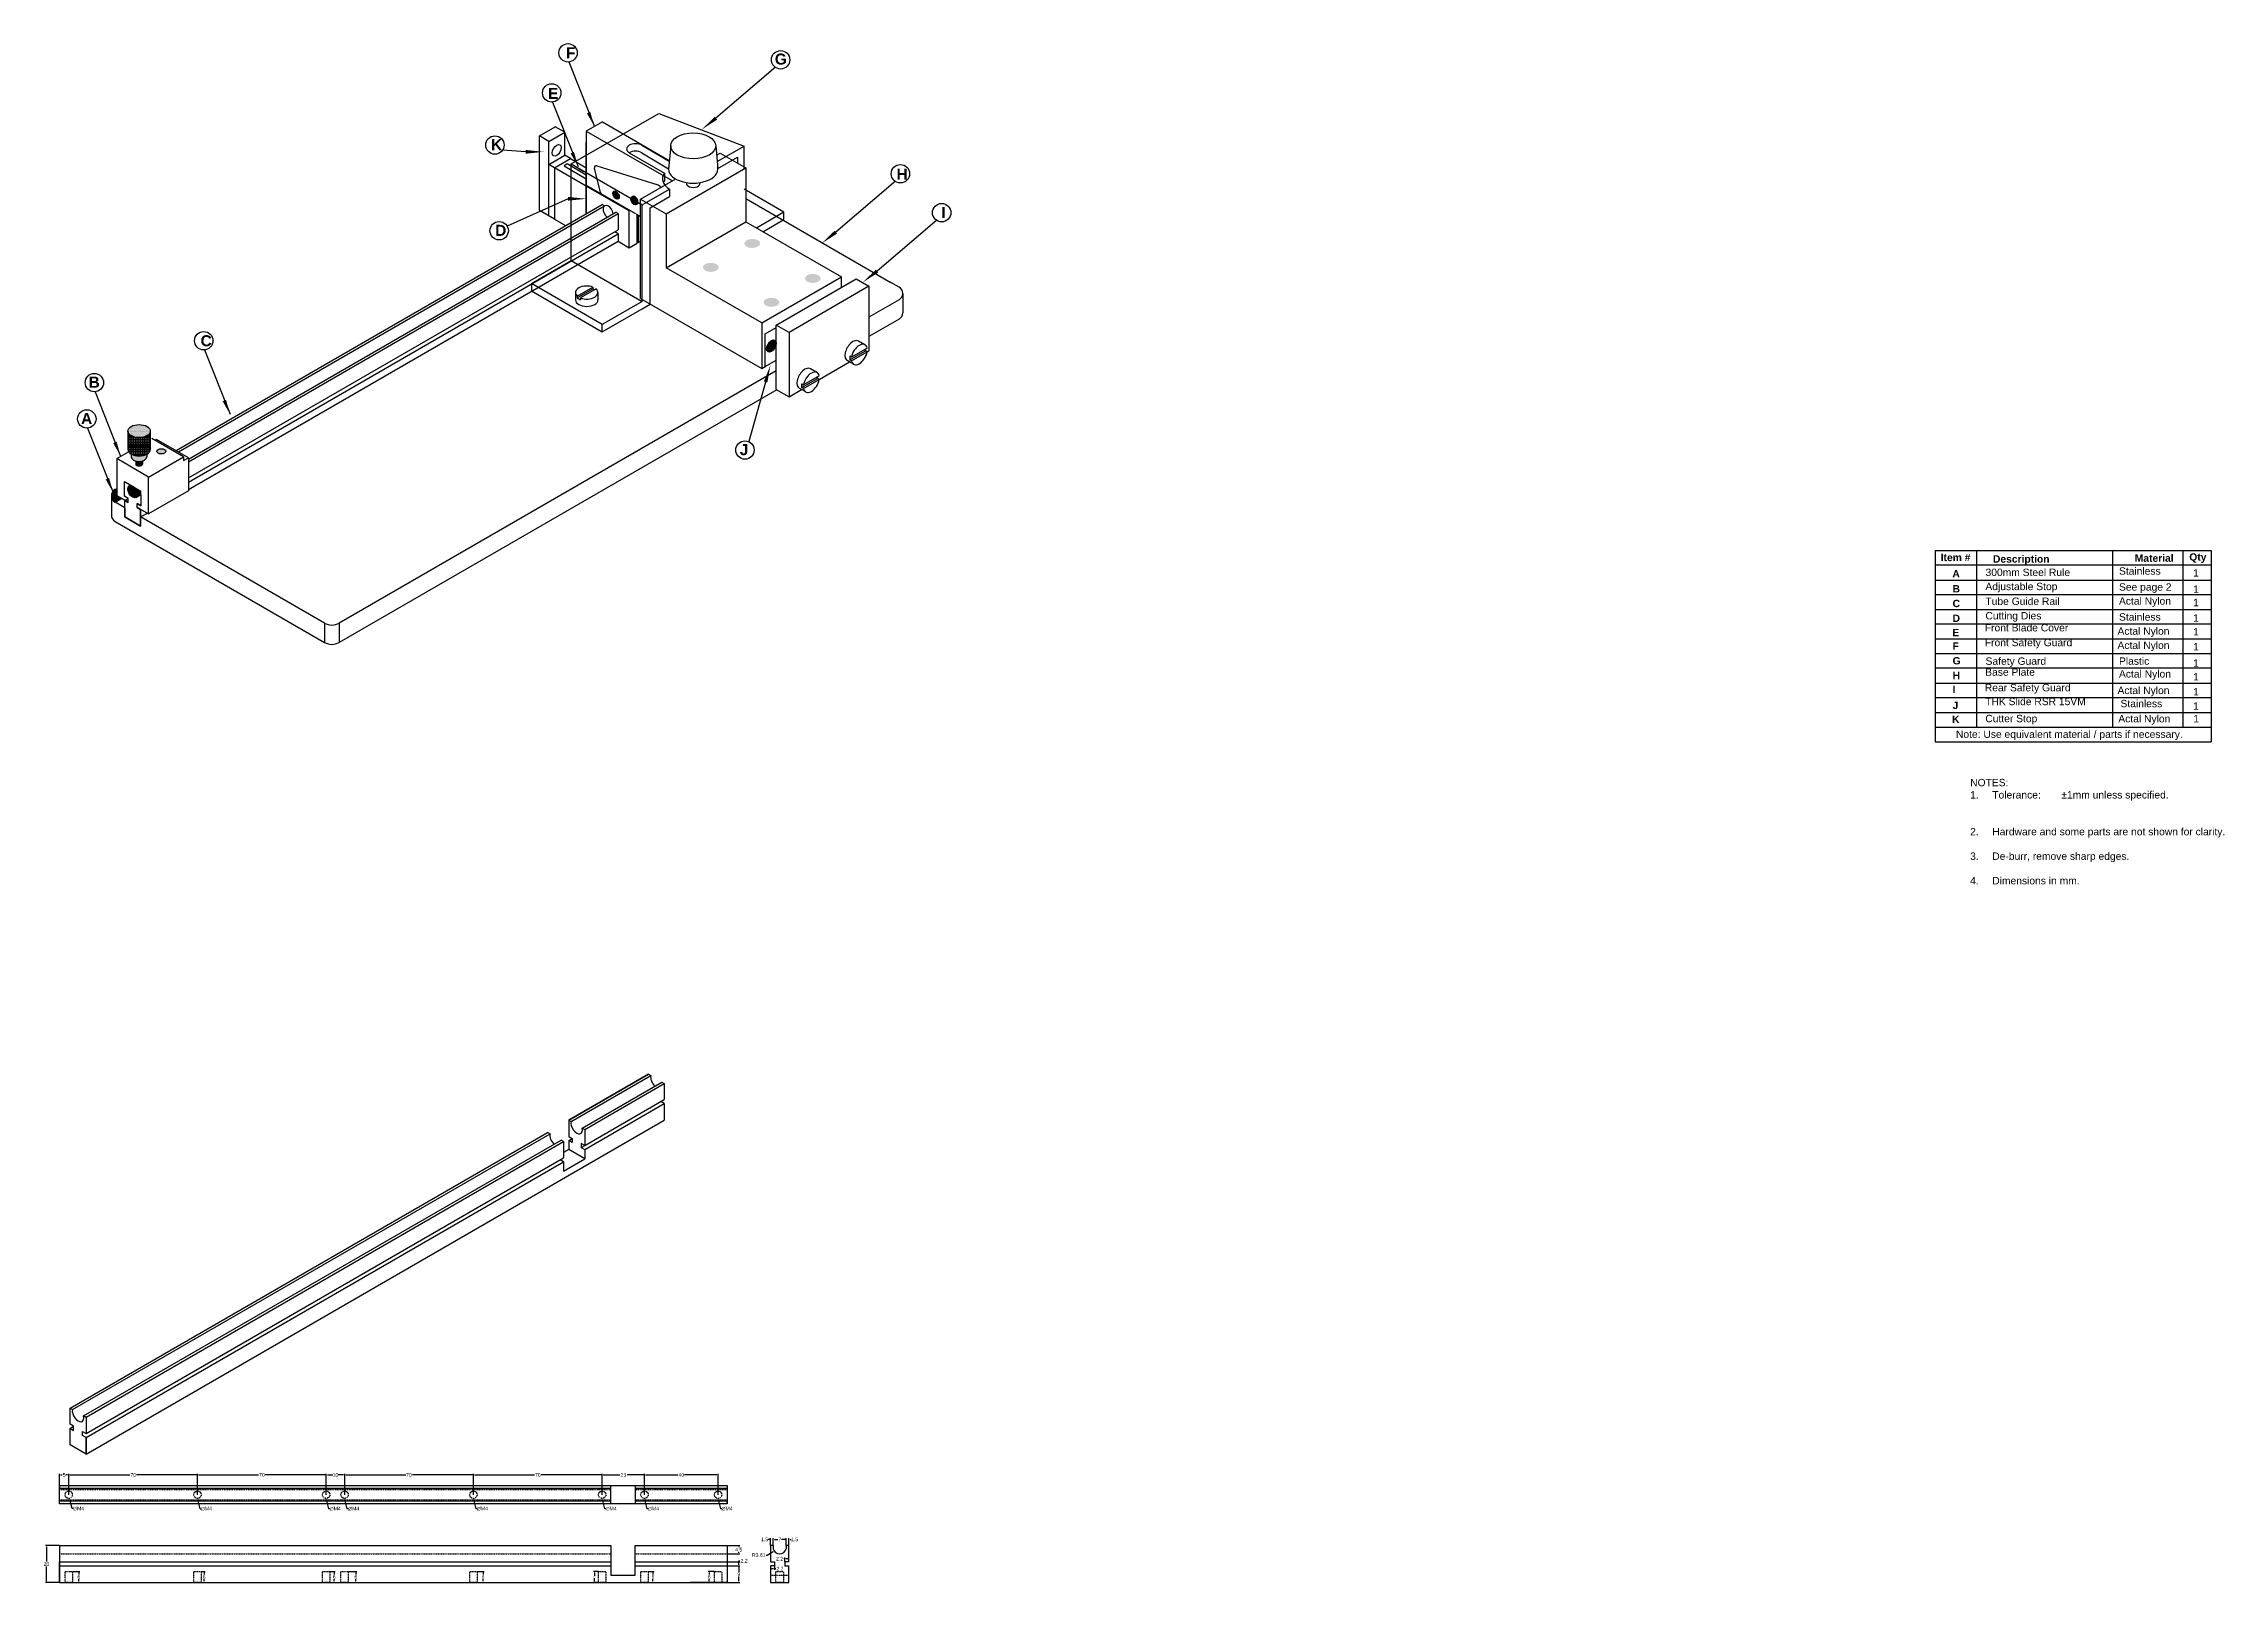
# Model space of a CAD drawing. Header units: millimetres. Extents: x -16619 to -11657, y 7083 to 8935.
# Drawn here: x -12843 to -11657, y 7083 to 7920 of the extents above; entities that cross this region are included whole.
import ezdxf

# ---------------------------------------------------------------- set-up
doc = ezdxf.new("R2010")
doc.units = ezdxf.units.MM
doc.header["$LTSCALE"] = 0.5
doc.header["$MEASUREMENT"] = 0
doc.linetypes.add('HIDDEN', pattern=[0.375, 0.25, -0.125])
for name, color, linetype in [('DIMS', 1, 'Continuous'), ('HIDDEN', 7, 'HIDDEN'), ('MODEL', 7, 'Continuous')]:
    doc.layers.add(name, color=color, linetype=linetype)
doc.styles.add('style1', font='ARIAL.TTF')
doc.dimstyles.get("Standard").update_dxf_attribs({"dimtxt": 0.18, "dimasz": 0.18, "dimexe": 0.18, "dimexo": 0.0625, "dimgap": 0.09, "dimtad": 0, "dimtih": 1, "dimtoh": 1, "dimdec": 4, "dimzin": 0, "dimdsep": 46, "dimtxsty": 'Standard', "dimcen": 0.09, "dimadec": 3, "dimazin": 0, "dimtfac": 1, "dimtdec": 4, "dimtofl": 0, "dimtmove": 0, "dimatfit": 3, "dimfxl": 1, "dimtolj": 1, "dimtzin": 0, "dimarcsym": 0})

msp = doc.modelspace()

# ---------------------------------------------------------------- texts
at = {"layer": 'DIMS', "char_height": 2, "attachment_point": 5}
for insert in [(-12823.923, 7123.227), (-12754.422, 7123.164), (-12684.422, 7123.164), (-12674.422, 7123.164), (-12604.422, 7123.164), (-12534.422, 7123.164), (-12511.422, 7123.164), (-12471.422, 7123.164)]:
    msp.add_mtext('\\A1;∅M4', dxfattribs=dict(at, insert=insert))
at = {"layer": 'MODEL', "char_height": 6, "attachment_point": 1}
for s, insert, width in [('{\\fArial|b1|i0|c0|p34;F}', (-12559.018, 7917.644), 9.30181), ('{\\fArial|b1|i0|c0|p34;G}', (-12445.469, 7914.215), 9.30181), ('{\\fArial|b1|i0|c0|p34;E}', (-12568.744, 7895.55), 9.30181), ('{\\fArial|b1|i0|c0|p34;K}', (-12599.774, 7867.68), 9.30181), ('{\\fArial|b1|i0|c0|p34;H}', (-12379.323, 7851.628), 9.30181), ('{\\fArial|b1|i0|c0|p34;I}', (-12354.988, 7830.725), 9.30181), ('{\\fArial|b1|i0|c0|p34;D}', (-12597.451, 7821.095), 9.30181), ('{\\fArial|b1|i0|c0|p34;C}', (-12757.636, 7761.076), 9.30181), ('{\\fArial|b1|i0|c0|p34;B}', (-12818.489, 7738.542), 9.30181), ('{\\fArial|b1|i0|c0|p34;A}', (-12822.583, 7718.801), 9.30181), ('{\\fArial|b1|i0|c0|p34;J}', (-12464.526, 7701.876), 7.03094)]:
    msp.add_mtext(s, dxfattribs=dict(at, insert=insert, width=width))
at = {"layer": 'MODEL', "char_height": 4, "attachment_point": 1, "style": 'style1'}
for s, insert, width in [('{\\fArial|b1|i0|c0|p34;Item #}', (-11811.663, 7642.282), 19.78647), ('{\\fArial|b1|i0|c0|p34;Description}', (-11783.252, 7641.461), 19.78647), ('Stainless', (-11714.756, 7634.901), 32.05837), ('{\\fArial|b1|i0|c0|p34;Material}', (-11706.175, 7641.911), 19.78647), ('{\\fArial|b1|i0|c0|p34;Qty}', (-11676.53, 7642.521), 14.71166), ('{\\fArial|b1|i0|c0|p34;A}', (-11805.337, 7633.461), 7.6733), ('{\\fArial|b1|i0|c0|p34;B}', (-11805.216, 7625.257), 7.6733), (' Adjustable Stop', (-11788.925, 7626.509), 67.90742), ('300mm Steel Rule', (-11787.301, 7634.187), 66.1092), ('See page 2', (-11714.756, 7626.24), 32.05837), ('1', (-11674.489, 7633.877), 6.88664), ('1', (-11674.489, 7625.068), 6.88664), ('{\\fArial|b1|i0|c0|p34;C}', (-11805.216, 7617.257), 7.6733), (' Tube Guide Rail', (-11788.925, 7618.473), 67.90742), ('Actal Nylon', (-11714.756, 7618.636), 32.05837), ('1', (-11674.489, 7617.787), 6.88664), ('{\\fArial|b1|i0|c0|p34;E}', (-11805.337, 7601.461), 7.6733), ('{\\fArial|b1|i0|c0|p34;D}', (-11805.216, 7609.235), 7.6733), ('Front Blade Cover{\\H1.4337x; }', (-11787.687, 7604.077), 67.90742), (' Cutting Dies', (-11788.925, 7610.601), 67.90742), ('Actal Nylon', (-11715.559, 7602.25), 32.05837), ('Stainless', (-11714.756, 7609.944), 32.05837), ('1', (-11674.489, 7609.339), 6.88664), ('1', (-11674.489, 7601.877), 6.88664), ('{\\fArial|b1|i0|c0|p34;F}', (-11805.216, 7594.137), 7.6733), ('Front Safety Guard{\\H1.4337x; }', (-11787.687, 7596.041), 67.90742), ('Actal Nylon', (-11715.559, 7594.542), 32.05837), ('1', (-11674.489, 7593.795), 6.88664), ('{\\fArial|b1|i0|c0|p34;G}', (-11805.216, 7586.137), 7.6733), ('{\\fArial|b1|i0|c0|p34;H}', (-11805.216, 7578.115), 7.6733), ('Safety Guard', (-11787.275, 7585.92), 72.03686), ('Base Plate{\\H1.4167x; }', (-11787.479, 7579.967), 80.15393), ('Actal Nylon', (-11714.756, 7578.999), 32.05837), ('Plastic', (-11714.756, 7585.951), 32.05837), ('1', (-11674.489, 7584.853), 6.88664), ('1', (-11674.489, 7577.466), 6.88664), ('{\\fArial|b1|i0|c0|p34;I}', (-11805.216, 7570.508), 7.6733), ('THK Slide RSR 15VM{\\H1.4337x; }', (-11787.479, 7563.979), 80.15393), ('Rear Safety Guard{\\H1.4337x; }', (-11787.687, 7571.503), 67.90742), ('Actal Nylon', (-11715.559, 7570.004), 32.05837), ('1', (-11674.489, 7569.257), 6.88664), ('{\\fArial|b1|i0|c0|p34;J}', (-11805.216, 7561.902), 7.6733), ('{\\fArial|b1|i0|c0|p34;K}', (-11805.49, 7554.305), 7.6733), ('Cutter Stop ', (-11787.423, 7554.722), 80.15393), ('Actal Nylon', (-11715.113, 7554.623), 32.05837), ('Stainless', (-11713.928, 7562.862), 32.05837), ('1', (-11674.489, 7561.478), 6.88664), ('1', (-11674.361, 7554.599), 6.88664), ('Note: Use equivalent material / parts if necessary. ', (-11803.378, 7546.196), 135.10444), ('NOTES:\\P\\pi-12,l12,t12,48;{\\fArial|b0|i0|c0|p32;1.^ITolerance: ^I ±1mm unless specified.\\Ftxt|c0;\\P\\pi0,l0,tz;\\fArial|b0|i0|c0|p32;^I^I^I\\P\\Ftxt|c0;\\P\\pi-12,l12,t12;}2.^IHardware and some parts are not shown for clarity.\\P\\pi0,l0,tz;\\P\\pi-12,l12,t12;3.^IDe-burr, remove sharp edges.\\P\\pi0,l0,tz;\\P\\pi-12,l12,t12;4.^IDimensions in mm.', (-11795.657, 7519.912), 135.10444)]:
    msp.add_mtext(s, dxfattribs=dict(at, insert=insert, width=width))

# ---------------------------------------------------------------- blocks, each defined once
blk = doc.blocks.new('*D71')
at = {"layer": 'Defpoints', "color": 0}
for p in [(-12829.3, 7141.5), (-12834.3, 7130.8), (-12829.3, 7130.8)]:
    blk.add_point(p, dxfattribs=at)
at = {"layer": 'DIMS', "color": 0, "lineweight": -2}
for p, q in [((-12834.3, 7130.8), (-12834.3, 7142.1)), ((-12833.7, 7141.5), (-12832.8, 7141.5)), ((-12829.9, 7141.5), (-12830.8, 7141.5)), ((-12829.3, 7130.8), (-12829.3, 7142.1))]:
    blk.add_line(p, q, dxfattribs=at)
at = {"layer": 'DIMS', "color": 0}
for points in [[(-12833.7, 7141.6), (-12833.7, 7141.4), (-12834.3, 7141.5)], [(-12829.9, 7141.6), (-12829.9, 7141.4), (-12829.3, 7141.5)]]:
    blk.add_solid(points, dxfattribs=at)
at = {"layer": 'DIMS', "color": 0, "insert": (-12831.8, 7141.5), "char_height": 2, "attachment_point": 5}
blk.add_mtext('\\A1;5', dxfattribs=at)
blk = doc.blocks.new('*D72')
at = {"layer": 'Defpoints', "color": 0}
for p in [(-12759.3, 7141.5), (-12829.3, 7130.8), (-12759.3, 7130.8)]:
    blk.add_point(p, dxfattribs=at)
at = {"layer": 'DIMS', "color": 0, "lineweight": -2}
for p, q in [((-12829.3, 7130.8), (-12829.3, 7142.1)), ((-12828.7, 7141.5), (-12796.1, 7141.5)), ((-12759.9, 7141.5), (-12792.5, 7141.5)), ((-12759.3, 7130.8), (-12759.3, 7142.1))]:
    blk.add_line(p, q, dxfattribs=at)
at = {"layer": 'DIMS', "color": 0}
for points in [[(-12828.7, 7141.6), (-12828.7, 7141.4), (-12829.3, 7141.5)], [(-12759.9, 7141.6), (-12759.9, 7141.4), (-12759.3, 7141.5)]]:
    blk.add_solid(points, dxfattribs=at)
at = {"layer": 'DIMS', "color": 0, "insert": (-12794.3, 7141.5), "char_height": 2, "attachment_point": 5}
blk.add_mtext('\\A1;70', dxfattribs=at)
blk = doc.blocks.new('*D73')
at = {"layer": 'Defpoints', "color": 0}
for p in [(-12689.3, 7141.5), (-12759.3, 7130.8), (-12689.3, 7130.8)]:
    blk.add_point(p, dxfattribs=at)
at = {"layer": 'DIMS', "color": 0, "lineweight": -2}
for p, q in [((-12759.3, 7130.8), (-12759.3, 7142.1)), ((-12758.7, 7141.5), (-12726.1, 7141.5)), ((-12689.9, 7141.5), (-12722.5, 7141.5)), ((-12689.3, 7130.8), (-12689.3, 7142.1))]:
    blk.add_line(p, q, dxfattribs=at)
at = {"layer": 'DIMS', "color": 0}
for points in [[(-12758.7, 7141.6), (-12758.7, 7141.4), (-12759.3, 7141.5)], [(-12689.9, 7141.6), (-12689.9, 7141.4), (-12689.3, 7141.5)]]:
    blk.add_solid(points, dxfattribs=at)
at = {"layer": 'DIMS', "color": 0, "insert": (-12724.3, 7141.5), "char_height": 2, "attachment_point": 5}
blk.add_mtext('\\A1;70', dxfattribs=at)
blk = doc.blocks.new('*D74')
at = {"layer": 'Defpoints', "color": 0}
for p in [(-12679.3, 7141.5), (-12689.3, 7130.8), (-12679.3, 7130.8)]:
    blk.add_point(p, dxfattribs=at)
at = {"layer": 'DIMS', "color": 0, "lineweight": -2}
for p, q in [((-12689.3, 7130.8), (-12689.3, 7142.1)), ((-12688.7, 7141.5), (-12685.8, 7141.5)), ((-12679.9, 7141.5), (-12682.8, 7141.5)), ((-12679.3, 7130.8), (-12679.3, 7142.1))]:
    blk.add_line(p, q, dxfattribs=at)
at = {"layer": 'DIMS', "color": 0}
for points in [[(-12688.7, 7141.6), (-12688.7, 7141.4), (-12689.3, 7141.5)], [(-12679.9, 7141.6), (-12679.9, 7141.4), (-12679.3, 7141.5)]]:
    blk.add_solid(points, dxfattribs=at)
at = {"layer": 'DIMS', "color": 0, "insert": (-12684.3, 7141.5), "char_height": 2, "attachment_point": 5}
blk.add_mtext('\\A1;10', dxfattribs=at)
blk = doc.blocks.new('*D75')
at = {"layer": 'Defpoints', "color": 0}
for p in [(-12609.3, 7141.5), (-12679.3, 7130.8), (-12609.3, 7130.8)]:
    blk.add_point(p, dxfattribs=at)
at = {"layer": 'DIMS', "color": 0, "lineweight": -2}
for p, q in [((-12679.3, 7130.8), (-12679.3, 7142.1)), ((-12678.7, 7141.5), (-12646.1, 7141.5)), ((-12609.9, 7141.5), (-12642.5, 7141.5)), ((-12609.3, 7130.8), (-12609.3, 7142.1))]:
    blk.add_line(p, q, dxfattribs=at)
at = {"layer": 'DIMS', "color": 0}
for points in [[(-12678.7, 7141.6), (-12678.7, 7141.4), (-12679.3, 7141.5)], [(-12609.9, 7141.6), (-12609.9, 7141.4), (-12609.3, 7141.5)]]:
    blk.add_solid(points, dxfattribs=at)
at = {"layer": 'DIMS', "color": 0, "insert": (-12644.3, 7141.5), "char_height": 2, "attachment_point": 5}
blk.add_mtext('\\A1;70', dxfattribs=at)
blk = doc.blocks.new('*D76')
at = {"layer": 'Defpoints', "color": 0}
for p in [(-12539.3, 7141.5), (-12609.3, 7130.8), (-12539.3, 7130.8)]:
    blk.add_point(p, dxfattribs=at)
at = {"layer": 'DIMS', "color": 0, "lineweight": -2}
for p, q in [((-12609.3, 7130.8), (-12609.3, 7142.1)), ((-12608.7, 7141.5), (-12576.1, 7141.5)), ((-12539.9, 7141.5), (-12572.5, 7141.5)), ((-12539.3, 7130.8), (-12539.3, 7142.1))]:
    blk.add_line(p, q, dxfattribs=at)
at = {"layer": 'DIMS', "color": 0}
for points in [[(-12608.7, 7141.6), (-12608.7, 7141.4), (-12609.3, 7141.5)], [(-12539.9, 7141.6), (-12539.9, 7141.4), (-12539.3, 7141.5)]]:
    blk.add_solid(points, dxfattribs=at)
at = {"layer": 'DIMS', "color": 0, "insert": (-12574.3, 7141.5), "char_height": 2, "attachment_point": 5}
blk.add_mtext('\\A1;70', dxfattribs=at)
blk = doc.blocks.new('*D77')
at = {"layer": 'Defpoints', "color": 0}
for p in [(-12516.3, 7141.5), (-12539.3, 7130.8), (-12516.3, 7130.8)]:
    blk.add_point(p, dxfattribs=at)
at = {"layer": 'DIMS', "color": 0, "lineweight": -2}
for p, q in [((-12539.3, 7130.8), (-12539.3, 7142.1)), ((-12538.7, 7141.5), (-12529.8, 7141.5)), ((-12516.9, 7141.5), (-12525.8, 7141.5)), ((-12516.3, 7130.8), (-12516.3, 7142.1))]:
    blk.add_line(p, q, dxfattribs=at)
at = {"layer": 'DIMS', "color": 0}
for points in [[(-12538.7, 7141.6), (-12538.7, 7141.4), (-12539.3, 7141.5)], [(-12516.9, 7141.6), (-12516.9, 7141.4), (-12516.3, 7141.5)]]:
    blk.add_solid(points, dxfattribs=at)
at = {"layer": 'DIMS', "color": 0, "insert": (-12527.8, 7141.5), "char_height": 2, "attachment_point": 5}
blk.add_mtext('\\A1;23', dxfattribs=at)
blk = doc.blocks.new('*D78')
at = {"layer": 'Defpoints', "color": 0}
for p in [(-12476.3, 7141.5), (-12516.3, 7130.8), (-12476.3, 7130.8)]:
    blk.add_point(p, dxfattribs=at)
at = {"layer": 'DIMS', "color": 0, "lineweight": -2}
for p, q in [((-12516.3, 7130.8), (-12516.3, 7142.1)), ((-12515.7, 7141.5), (-12498.1, 7141.5)), ((-12476.9, 7141.5), (-12494.5, 7141.5)), ((-12476.3, 7130.8), (-12476.3, 7142.1))]:
    blk.add_line(p, q, dxfattribs=at)
at = {"layer": 'DIMS', "color": 0}
for points in [[(-12515.7, 7141.6), (-12515.7, 7141.4), (-12516.3, 7141.5)], [(-12476.9, 7141.6), (-12476.9, 7141.4), (-12476.3, 7141.5)]]:
    blk.add_solid(points, dxfattribs=at)
at = {"layer": 'DIMS', "color": 0, "insert": (-12496.3, 7141.5), "char_height": 2, "attachment_point": 5}
blk.add_mtext('\\A1;40', dxfattribs=at)
blk = doc.blocks.new('*D79')
at = {"layer": 'Defpoints', "color": 0}
for p in [(-12447.8, 7103.1), (-12446.3, 7106.5), (-12446.3, 7103.1)]:
    blk.add_point(p, dxfattribs=at)
at = {"layer": 'DIMS', "color": 0, "lineweight": -2}
for p, q in [((-12448.4, 7106.5), (-12449, 7106.5)), ((-12447.8, 7103.1), (-12447.8, 7107.1)), ((-12446.3, 7103.1), (-12446.3, 7107.1)), ((-12445.7, 7106.5), (-12445.1, 7106.5))]:
    blk.add_line(p, q, dxfattribs=at)
at = {"layer": 'DIMS', "color": 0}
for points in [[(-12448.4, 7106.6), (-12448.4, 7106.4), (-12447.8, 7106.5)], [(-12445.7, 7106.6), (-12445.7, 7106.4), (-12446.3, 7106.5)]]:
    blk.add_solid(points, dxfattribs=at)
at = {"layer": 'DIMS', "color": 0, "insert": (-12451, 7106.5), "char_height": 2, "attachment_point": 5}
blk.add_mtext('\\A1;1.5', dxfattribs=at)
blk = doc.blocks.new('*D80')
at = {"layer": 'Defpoints', "color": 0}
for p in [(-12446.3, 7103.1), (-12439.3, 7106.5), (-12439.3, 7103.1)]:
    blk.add_point(p, dxfattribs=at)
at = {"layer": 'DIMS', "color": 0, "lineweight": -2}
for p, q in [((-12446.3, 7103.1), (-12446.3, 7107.1)), ((-12445.7, 7106.5), (-12443.8, 7106.5)), ((-12439.9, 7106.5), (-12441.9, 7106.5)), ((-12439.3, 7103.1), (-12439.3, 7107.1))]:
    blk.add_line(p, q, dxfattribs=at)
at = {"layer": 'DIMS', "color": 0}
for points in [[(-12445.7, 7106.6), (-12445.7, 7106.4), (-12446.3, 7106.5)], [(-12439.9, 7106.6), (-12439.9, 7106.4), (-12439.3, 7106.5)]]:
    blk.add_solid(points, dxfattribs=at)
at = {"layer": 'DIMS', "color": 0, "insert": (-12442.8, 7106.5), "char_height": 2, "attachment_point": 5}
blk.add_mtext('\\A1;7', dxfattribs=at)
blk = doc.blocks.new('*D81')
at = {"layer": 'Defpoints', "color": 0}
for p in [(-12439.3, 7103.1), (-12437.8, 7106.5), (-12437.8, 7103.1)]:
    blk.add_point(p, dxfattribs=at)
at = {"layer": 'DIMS', "color": 0, "lineweight": -2}
for p, q in [((-12439.9, 7106.5), (-12440.5, 7106.5)), ((-12439.3, 7103.1), (-12439.3, 7107.1)), ((-12437.8, 7103.1), (-12437.8, 7107.1)), ((-12437.2, 7106.5), (-12436.6, 7106.5))]:
    blk.add_line(p, q, dxfattribs=at)
at = {"layer": 'DIMS', "color": 0}
for points in [[(-12439.9, 7106.6), (-12439.9, 7106.4), (-12439.3, 7106.5)], [(-12437.2, 7106.6), (-12437.2, 7106.4), (-12437.8, 7106.5)]]:
    blk.add_solid(points, dxfattribs=at)
at = {"layer": 'DIMS', "color": 0, "insert": (-12434.7, 7106.5), "char_height": 2, "attachment_point": 5}
blk.add_mtext('\\A1;1.5', dxfattribs=at)
blk = doc.blocks.new('*D82')
at = {"layer": 'Defpoints', "color": 0}
for p in [(-12447.8, 7092.1), (-12445.6, 7092.1), (-12445.6, 7090.6)]:
    blk.add_point(p, dxfattribs=at)
at = {"layer": 'DIMS', "color": 0, "lineweight": -2}
for p, q in [((-12447.8, 7092.1), (-12447.8, 7090)), ((-12447.2, 7090.6), (-12446.2, 7090.6)), ((-12445.6, 7092.1), (-12445.6, 7090)), ((-12445.6, 7090.6), (-12445, 7090.6))]:
    blk.add_line(p, q, dxfattribs=at)
at = {"layer": 'DIMS', "color": 0}
for points in [[(-12447.2, 7090.7), (-12447.2, 7090.5), (-12447.8, 7090.6)], [(-12446.2, 7090.7), (-12446.2, 7090.5), (-12445.6, 7090.6)]]:
    blk.add_solid(points, dxfattribs=at)
at = {"layer": 'DIMS', "color": 0, "insert": (-12442.7, 7090.6), "char_height": 2, "attachment_point": 5}
blk.add_mtext('\\A1;2.2', dxfattribs=at)
blk = doc.blocks.new('*D83')
at = {"layer": 'Defpoints', "color": 0}
for p in [(-12440, 7096), (-12440, 7094.3), (-12437.8, 7094.3)]:
    blk.add_point(p, dxfattribs=at)
at = {"layer": 'DIMS', "color": 0, "lineweight": -2}
for p, q in [((-12440, 7096), (-12440.6, 7096)), ((-12440, 7094.3), (-12440, 7096.6)), ((-12438.4, 7096), (-12439.4, 7096)), ((-12437.8, 7094.3), (-12437.8, 7096.6))]:
    blk.add_line(p, q, dxfattribs=at)
at = {"layer": 'DIMS', "color": 0}
for points in [[(-12439.4, 7096.1), (-12439.4, 7095.9), (-12440, 7096)], [(-12438.4, 7096.1), (-12438.4, 7095.9), (-12437.8, 7096)]]:
    blk.add_solid(points, dxfattribs=at)
at = {"layer": 'DIMS', "color": 0, "insert": (-12442.9, 7096), "char_height": 2, "attachment_point": 5}
blk.add_mtext('\\A1;2.2', dxfattribs=at)
blk = doc.blocks.new('*D84')
at = {"layer": 'Defpoints', "color": 0}
for p in [(-12471.3, 7092.1), (-12465.1, 7092.1), (-12471.3, 7083.1)]:
    blk.add_point(p, dxfattribs=at)
at = {"layer": 'DIMS', "color": 0, "lineweight": -2}
for p, q in [((-12471.3, 7092.1), (-12464.5, 7092.1)), ((-12465.1, 7091.5), (-12465.1, 7088.9)), ((-12471.3, 7083.1), (-12464.5, 7083.1)), ((-12465.1, 7083.7), (-12465.1, 7086.3))]:
    blk.add_line(p, q, dxfattribs=at)
at = {"layer": 'DIMS', "color": 0}
for points in [[(-12465.2, 7091.5), (-12465, 7091.5), (-12465.1, 7092.1)], [(-12465.2, 7083.7), (-12465, 7083.7), (-12465.1, 7083.1)]]:
    blk.add_solid(points, dxfattribs=at)
at = {"layer": 'DIMS', "color": 0, "insert": (-12465.1, 7087.6), "char_height": 2, "attachment_point": 5}
blk.add_mtext('\\A1;9', dxfattribs=at)
blk = doc.blocks.new('*D85')
at = {"layer": 'Defpoints', "color": 0}
for p in [(-12471.3, 7094.3), (-12471.3, 7092.1), (-12465.1, 7094.3)]:
    blk.add_point(p, dxfattribs=at)
at = {"layer": 'DIMS', "color": 0, "lineweight": -2}
for p, q in [((-12471.3, 7094.3), (-12464.5, 7094.3)), ((-12471.3, 7092.1), (-12464.5, 7092.1)), ((-12465.1, 7094.3), (-12465.1, 7094.9)), ((-12465.1, 7094.9), (-12464.5, 7094.9)), ((-12465.1, 7092.7), (-12465.1, 7093.7))]:
    blk.add_line(p, q, dxfattribs=at)
at = {"layer": 'DIMS', "color": 0}
for points in [[(-12465.2, 7093.7), (-12465, 7093.7), (-12465.1, 7094.3)], [(-12465.2, 7092.7), (-12465, 7092.7), (-12465.1, 7092.1)]]:
    blk.add_solid(points, dxfattribs=at)
at = {"layer": 'DIMS', "color": 0, "insert": (-12462.2, 7094.9), "char_height": 2, "attachment_point": 5}
blk.add_mtext('\\A1;2.2', dxfattribs=at)
blk = doc.blocks.new('*D86')
at = {"layer": 'Defpoints', "color": 0}
for p in [(-12471.3, 7103.1), (-12465.1, 7103.1), (-12471.3, 7098.6)]:
    blk.add_point(p, dxfattribs=at)
at = {"layer": 'DIMS', "color": 0, "lineweight": -2}
for p, q in [((-12471.3, 7103.1), (-12464.5, 7103.1)), ((-12465.1, 7102.5), (-12465.1, 7102.2)), ((-12471.3, 7098.6), (-12464.5, 7098.6)), ((-12465.1, 7099.2), (-12465.1, 7099.6))]:
    blk.add_line(p, q, dxfattribs=at)
at = {"layer": 'DIMS', "color": 0}
for points in [[(-12465.2, 7102.5), (-12465, 7102.5), (-12465.1, 7103.1)], [(-12465.2, 7099.2), (-12465, 7099.2), (-12465.1, 7098.6)]]:
    blk.add_solid(points, dxfattribs=at)
at = {"layer": 'DIMS', "color": 0, "insert": (-12465.1, 7100.9), "char_height": 2, "attachment_point": 5}
blk.add_mtext('\\A1;4.5', dxfattribs=at)
blk = doc.blocks.new('*D87')
at = {"layer": 'Defpoints', "color": 0}
for p in [(-12827.3, 7089.1), (-12827.3, 7083.1), (-12823.8, 7083.1)]:
    blk.add_point(p, dxfattribs=at)
at = {"layer": 'DIMS', "color": 0, "lineweight": -2}
for p, q in [((-12827.3, 7089.1), (-12823.2, 7089.1)), ((-12827.3, 7083.1), (-12823.2, 7083.1)), ((-12823.8, 7088.5), (-12823.8, 7087.4)), ((-12823.8, 7083.7), (-12823.8, 7084.8))]:
    blk.add_line(p, q, dxfattribs=at)
at = {"layer": 'DIMS', "color": 0}
for points in [[(-12823.9, 7088.5), (-12823.7, 7088.5), (-12823.8, 7089.1)], [(-12823.9, 7083.7), (-12823.7, 7083.7), (-12823.8, 7083.1)]]:
    blk.add_solid(points, dxfattribs=at)
at = {"layer": 'DIMS', "color": 0, "insert": (-12823.8, 7086.1), "char_height": 2, "attachment_point": 5}
blk.add_mtext('\\A1;6', dxfattribs=at)
blk = doc.blocks.new('*D88')
at = {"layer": 'Defpoints', "color": 0}
for p in [(-12757.3, 7089.1), (-12757.3, 7083.1), (-12755.7, 7083.1)]:
    blk.add_point(p, dxfattribs=at)
at = {"layer": 'DIMS', "color": 0, "lineweight": -2}
for p, q in [((-12757.3, 7089.1), (-12755.1, 7089.1)), ((-12757.3, 7083.1), (-12755.1, 7083.1)), ((-12755.7, 7088.5), (-12755.7, 7087.4)), ((-12755.7, 7083.7), (-12755.7, 7084.8))]:
    blk.add_line(p, q, dxfattribs=at)
at = {"layer": 'DIMS', "color": 0}
for points in [[(-12755.8, 7088.5), (-12755.6, 7088.5), (-12755.7, 7089.1)], [(-12755.8, 7083.7), (-12755.6, 7083.7), (-12755.7, 7083.1)]]:
    blk.add_solid(points, dxfattribs=at)
at = {"layer": 'DIMS', "color": 0, "insert": (-12755.7, 7086.1), "char_height": 2, "attachment_point": 5}
blk.add_mtext('\\A1;6', dxfattribs=at)
blk = doc.blocks.new('*D89')
at = {"layer": 'Defpoints', "color": 0}
for p in [(-12687.3, 7089.1), (-12687.3, 7083.1), (-12685, 7083.1)]:
    blk.add_point(p, dxfattribs=at)
at = {"layer": 'DIMS', "color": 0, "lineweight": -2}
for p, q in [((-12687.3, 7089.1), (-12684.4, 7089.1)), ((-12687.3, 7083.1), (-12684.4, 7083.1)), ((-12685, 7088.5), (-12685, 7087.4)), ((-12685, 7083.7), (-12685, 7084.8))]:
    blk.add_line(p, q, dxfattribs=at)
at = {"layer": 'DIMS', "color": 0}
for points in [[(-12685.1, 7088.5), (-12684.9, 7088.5), (-12685, 7089.1)], [(-12685.1, 7083.7), (-12684.9, 7083.7), (-12685, 7083.1)]]:
    blk.add_solid(points, dxfattribs=at)
at = {"layer": 'DIMS', "color": 0, "insert": (-12685, 7086.1), "char_height": 2, "attachment_point": 5}
blk.add_mtext('\\A1;6', dxfattribs=at)
blk = doc.blocks.new('*D90')
at = {"layer": 'Defpoints', "color": 0}
for p in [(-12677.3, 7089.1), (-12677.3, 7083.1), (-12673.2, 7083.1)]:
    blk.add_point(p, dxfattribs=at)
at = {"layer": 'DIMS', "color": 0, "lineweight": -2}
for p, q in [((-12677.3, 7089.1), (-12672.6, 7089.1)), ((-12677.3, 7083.1), (-12672.6, 7083.1)), ((-12673.2, 7088.5), (-12673.2, 7087.4)), ((-12673.2, 7083.7), (-12673.2, 7084.8))]:
    blk.add_line(p, q, dxfattribs=at)
at = {"layer": 'DIMS', "color": 0}
for points in [[(-12673.3, 7088.5), (-12673.1, 7088.5), (-12673.2, 7089.1)], [(-12673.3, 7083.7), (-12673.1, 7083.7), (-12673.2, 7083.1)]]:
    blk.add_solid(points, dxfattribs=at)
at = {"layer": 'DIMS', "color": 0, "insert": (-12673.2, 7086.1), "char_height": 2, "attachment_point": 5}
blk.add_mtext('\\A1;6', dxfattribs=at)
blk = doc.blocks.new('*D91')
at = {"layer": 'Defpoints', "color": 0}
for p in [(-12607.3, 7089.1), (-12607.3, 7083.1), (-12604.1, 7083.1)]:
    blk.add_point(p, dxfattribs=at)
at = {"layer": 'DIMS', "color": 0, "lineweight": -2}
for p, q in [((-12607.3, 7089.1), (-12603.5, 7089.1)), ((-12607.3, 7083.1), (-12603.5, 7083.1)), ((-12604.1, 7088.5), (-12604.1, 7087.4)), ((-12604.1, 7083.7), (-12604.1, 7084.8))]:
    blk.add_line(p, q, dxfattribs=at)
at = {"layer": 'DIMS', "color": 0}
for points in [[(-12604.2, 7088.5), (-12604, 7088.5), (-12604.1, 7089.1)], [(-12604.2, 7083.7), (-12604, 7083.7), (-12604.1, 7083.1)]]:
    blk.add_solid(points, dxfattribs=at)
at = {"layer": 'DIMS', "color": 0, "insert": (-12604.1, 7086.1), "char_height": 2, "attachment_point": 5}
blk.add_mtext('\\A1;6', dxfattribs=at)
blk = doc.blocks.new('*D92')
at = {"layer": 'Defpoints', "color": 0}
for p in [(-12543.5, 7083.1), (-12541.3, 7089.1), (-12541.3, 7083.1)]:
    blk.add_point(p, dxfattribs=at)
at = {"layer": 'DIMS', "color": 0, "lineweight": -2}
for p, q in [((-12541.3, 7089.1), (-12544.1, 7089.1)), ((-12541.3, 7083.1), (-12544.1, 7083.1)), ((-12543.5, 7088.5), (-12543.5, 7086.7)), ((-12543.5, 7083.7), (-12543.5, 7085.5))]:
    blk.add_line(p, q, dxfattribs=at)
at = {"layer": 'DIMS', "color": 0}
for points in [[(-12543.6, 7088.5), (-12543.4, 7088.5), (-12543.5, 7089.1)], [(-12543.6, 7083.7), (-12543.4, 7083.7), (-12543.5, 7083.1)]]:
    blk.add_solid(points, dxfattribs=at)
at = {"layer": 'DIMS', "color": 0, "insert": (-12543.5, 7086.1), "char_height": 0.6, "attachment_point": 5}
blk.add_mtext('\\A1;6.00', dxfattribs=at)
blk = doc.blocks.new('*D93')
at = {"layer": 'Defpoints', "color": 0}
for p in [(-12514.3, 7089.1), (-12514.3, 7083.1), (-12511.7, 7083.1)]:
    blk.add_point(p, dxfattribs=at)
at = {"layer": 'DIMS', "color": 0, "lineweight": -2}
for p, q in [((-12514.3, 7089.1), (-12511.1, 7089.1)), ((-12514.3, 7083.1), (-12511.1, 7083.1)), ((-12511.7, 7088.5), (-12511.7, 7087.4)), ((-12511.7, 7083.7), (-12511.7, 7084.8))]:
    blk.add_line(p, q, dxfattribs=at)
at = {"layer": 'DIMS', "color": 0}
for points in [[(-12511.8, 7088.5), (-12511.6, 7088.5), (-12511.7, 7089.1)], [(-12511.8, 7083.7), (-12511.6, 7083.7), (-12511.7, 7083.1)]]:
    blk.add_solid(points, dxfattribs=at)
at = {"layer": 'DIMS', "color": 0, "insert": (-12511.7, 7086.1), "char_height": 2, "attachment_point": 5}
blk.add_mtext('\\A1;6', dxfattribs=at)
blk = doc.blocks.new('*D94')
at = {"layer": 'Defpoints', "color": 0}
for p in [(-12481.1, 7083.1), (-12478.3, 7089.1), (-12478.3, 7083.1)]:
    blk.add_point(p, dxfattribs=at)
at = {"layer": 'DIMS', "color": 0, "lineweight": -2}
for p, q in [((-12478.3, 7089.1), (-12481.7, 7089.1)), ((-12478.3, 7083.1), (-12481.7, 7083.1)), ((-12481.1, 7088.5), (-12481.1, 7087.4)), ((-12481.1, 7083.7), (-12481.1, 7084.8))]:
    blk.add_line(p, q, dxfattribs=at)
at = {"layer": 'DIMS', "color": 0}
for points in [[(-12481.2, 7088.5), (-12481, 7088.5), (-12481.1, 7089.1)], [(-12481.2, 7083.7), (-12481, 7083.7), (-12481.1, 7083.1)]]:
    blk.add_solid(points, dxfattribs=at)
at = {"layer": 'DIMS', "color": 0, "insert": (-12481.1, 7086.1), "char_height": 2, "attachment_point": 5}
blk.add_mtext('\\A1;6', dxfattribs=at)
blk = doc.blocks.new('*D95')
at = {"layer": 'Defpoints', "color": 0}
for p in [(-12834.3, 7103.1), (-12841.4, 7083.1), (-12834.3, 7083.1)]:
    blk.add_point(p, dxfattribs=at)
at = {"layer": 'DIMS', "color": 0, "lineweight": -2}
for p, q in [((-12834.3, 7103.1), (-12842, 7103.1)), ((-12841.4, 7102.5), (-12841.4, 7094.4)), ((-12841.4, 7083.7), (-12841.4, 7091.8)), ((-12834.3, 7083.1), (-12842, 7083.1))]:
    blk.add_line(p, q, dxfattribs=at)
at = {"layer": 'DIMS', "color": 0}
for points in [[(-12841.5, 7102.5), (-12841.3, 7102.5), (-12841.4, 7103.1)], [(-12841.5, 7083.7), (-12841.3, 7083.7), (-12841.4, 7083.1)]]:
    blk.add_solid(points, dxfattribs=at)
at = {"layer": 'DIMS', "color": 0, "insert": (-12841.4, 7093.1), "char_height": 2, "attachment_point": 5}
blk.add_mtext('\\A1;20', dxfattribs=at)
blk = doc.blocks.new('*D96')
at = {"layer": 'Defpoints', "color": 0}
for p in [(-12442.8, 7102.2), (-12445.9, 7100.3)]:
    blk.add_point(p, dxfattribs=at)
at = {"layer": 'DIMS', "color": 0, "lineweight": -2}
for p, q in [((-12450.2, 7098), (-12449.6, 7098)), ((-12449.6, 7098), (-12446.4, 7100))]:
    blk.add_line(p, q, dxfattribs=at)
at = {"layer": 'DIMS', "color": 0}
blk.add_solid([(-12446.5, 7100.1), (-12446.3, 7099.9), (-12445.9, 7100.3)], dxfattribs=at)
at = {"layer": 'DIMS', "color": 0, "insert": (-12454.2, 7098), "char_height": 2, "attachment_point": 5}
blk.add_mtext('\\A1;R3.61', dxfattribs=at)

# ---------------------------------------------------------------- dimensions: what is measured, and where the dimension line sits
at = {"layer": 'DIMS'}
for base, p1, p2, override, picture, middle in [((-12829.316, 7141.549), (-12834.316, 7130.763), (-12829.316, 7130.763), {"dimtxt": 2, "dimasz": 0.6, "dimexe": 0.6, "dimexo": 0, "dimgap": 0.3, "dimdec": 0, "dimcen": 5.3, "dimadec": 1, "dimtdec": 2}, '*D71', (-12831.816, 7141.549)), ((-12759.316, 7141.549), (-12829.316, 7130.763), (-12759.316, 7130.763), {"dimtxt": 2, "dimasz": 0.6, "dimexe": 0.6, "dimexo": 0, "dimgap": 0.3, "dimdec": 0, "dimcen": 5.3, "dimadec": 1, "dimtdec": 2}, '*D72', (-12794.316, 7141.549)), ((-12689.316, 7141.549), (-12759.316, 7130.763), (-12689.316, 7130.763), {"dimtxt": 2, "dimasz": 0.6, "dimexe": 0.6, "dimexo": 0, "dimgap": 0.3, "dimdec": 0, "dimcen": 5.3, "dimadec": 1, "dimtdec": 2}, '*D73', (-12724.316, 7141.549)), ((-12679.316, 7141.549), (-12689.316, 7130.763), (-12679.316, 7130.763), {"dimtxt": 2, "dimasz": 0.6, "dimexe": 0.6, "dimexo": 0, "dimgap": 0.3, "dimdec": 0, "dimcen": 5.3, "dimadec": 1, "dimtdec": 2}, '*D74', (-12684.316, 7141.549)), ((-12609.316, 7141.549), (-12679.316, 7130.763), (-12609.316, 7130.763), {"dimtxt": 2, "dimasz": 0.6, "dimexe": 0.6, "dimexo": 0, "dimgap": 0.3, "dimdec": 0, "dimcen": 5.3, "dimadec": 1, "dimtdec": 2}, '*D75', (-12644.316, 7141.549)), ((-12539.316, 7141.549), (-12609.316, 7130.763), (-12539.316, 7130.763), {"dimtxt": 2, "dimasz": 0.6, "dimexe": 0.6, "dimexo": 0, "dimgap": 0.3, "dimdec": 0, "dimcen": 5.3, "dimadec": 1, "dimtdec": 2}, '*D76', (-12574.316, 7141.549)), ((-12516.316, 7141.549), (-12539.316, 7130.763), (-12516.316, 7130.763), {"dimtxt": 2, "dimasz": 0.6, "dimexe": 0.6, "dimexo": 0, "dimgap": 0.3, "dimdec": 0, "dimcen": 5.3, "dimadec": 1, "dimtdec": 2}, '*D77', (-12527.816, 7141.549)), ((-12476.316, 7141.549), (-12516.316, 7130.763), (-12476.316, 7130.763), {"dimtxt": 2, "dimasz": 0.6, "dimexe": 0.6, "dimexo": 0, "dimgap": 0.3, "dimdec": 0, "dimcen": 5.3, "dimadec": 1, "dimtdec": 2}, '*D78', (-12496.316, 7141.549)), ((-12439.331, 7106.504), (-12446.331, 7103.124), (-12439.331, 7103.124), {"dimtxt": 2, "dimasz": 0.6, "dimexe": 0.6, "dimexo": 0, "dimgap": 0.3, "dimdec": 0, "dimcen": 5.3, "dimadec": 1, "dimtdec": 2}, '*D80', (-12442.831, 7106.504)), ((-12437.831, 7106.504), (-12439.331, 7103.124), (-12437.831, 7103.124), {"dimtxt": 2, "dimasz": 0.6, "dimexe": 0.6, "dimexo": 0, "dimgap": 0.3, "dimdec": 1, "dimcen": 5.3, "dimadec": 1, "dimtdec": 2}, '*D81', (-12434.664, 7106.504)), ((-12445.631, 7090.634), (-12447.831, 7092.124), (-12445.631, 7092.124), {"dimtxt": 2, "dimasz": 0.6, "dimexe": 0.6, "dimexo": 0, "dimgap": 0.3, "dimdec": 1, "dimcen": 5.3, "dimadec": 1, "dimtdec": 2}, '*D82', (-12442.731, 7090.634)), ((-12440.031, 7095.99), (-12437.831, 7094.324), (-12440.031, 7094.324), {"dimtxt": 2, "dimasz": 0.6, "dimexe": 0.6, "dimexo": 0, "dimgap": 0.3, "dimdec": 1, "dimcen": 5.3, "dimadec": 1, "dimtdec": 2}, '*D83', (-12442.931, 7095.99))]:
    dim = msp.add_linear_dim(base=base, p1=p1, p2=p2, dimstyle='Standard', override=override, dxfattribs=at)
    dim.commit()
    dim.dimension.update_dxf_attribs({"geometry": picture, "text_midpoint": middle})
for base, p1, p2, override, picture, middle in [((-12841.444, 7083.124), (-12834.316, 7103.124), (-12834.316, 7083.124), {"dimtxt": 2, "dimasz": 0.6, "dimexe": 0.6, "dimexo": 0, "dimgap": 0.3, "dimdec": 0, "dimcen": 5.3, "dimadec": 1, "dimtdec": 2}, '*D95', (-12841.444, 7093.124)), ((-12465.14, 7103.124), (-12471.316, 7098.624), (-12471.316, 7103.124), {"dimtxt": 2, "dimasz": 0.6, "dimexe": 0.6, "dimexo": 0, "dimgap": 0.3, "dimdec": 1, "dimcen": 5.3, "dimadec": 1, "dimtdec": 2}, '*D86', (-12465.14, 7100.874)), ((-12465.14, 7094.324), (-12471.316, 7092.124), (-12471.316, 7094.324), {"dimtxt": 2, "dimasz": 0.6, "dimexe": 0.6, "dimexo": 0, "dimgap": 0.3, "dimdec": 1, "dimcen": 5.3, "dimadec": 1, "dimtdec": 2}, '*D85', (-12462.24, 7094.924)), ((-12465.14, 7092.124), (-12471.316, 7083.124), (-12471.316, 7092.124), {"dimtxt": 2, "dimasz": 0.6, "dimexe": 0.6, "dimexo": 0, "dimgap": 0.3, "dimdec": 0, "dimcen": 5.3, "dimadec": 1, "dimtdec": 2}, '*D84', (-12465.14, 7087.624)), ((-12823.755, 7083.124), (-12827.316, 7089.124), (-12827.316, 7083.124), {"dimtxt": 2, "dimasz": 0.6, "dimexe": 0.6, "dimexo": 0, "dimgap": 0.3, "dimdec": 0, "dimcen": 5.3, "dimadec": 1, "dimtdec": 2}, '*D87', (-12823.755, 7086.124)), ((-12755.665, 7083.124), (-12757.316, 7089.124), (-12757.316, 7083.124), {"dimtxt": 2, "dimasz": 0.6, "dimexe": 0.6, "dimexo": 0, "dimgap": 0.3, "dimdec": 0, "dimcen": 5.3, "dimadec": 1, "dimtdec": 2}, '*D88', (-12755.665, 7086.124)), ((-12684.955, 7083.124), (-12687.316, 7089.124), (-12687.316, 7083.124), {"dimtxt": 2, "dimasz": 0.6, "dimexe": 0.6, "dimexo": 0, "dimgap": 0.3, "dimdec": 0, "dimcen": 5.3, "dimadec": 1, "dimtdec": 2}, '*D89', (-12684.955, 7086.124)), ((-12604.114, 7083.124), (-12607.316, 7089.124), (-12607.316, 7083.124), {"dimtxt": 2, "dimasz": 0.6, "dimexe": 0.6, "dimexo": 0, "dimgap": 0.3, "dimdec": 0, "dimcen": 5.3, "dimadec": 1, "dimtdec": 2}, '*D91', (-12604.114, 7086.124)), ((-12511.666, 7083.124), (-12514.316, 7089.124), (-12514.316, 7083.124), {"dimtxt": 2, "dimasz": 0.6, "dimexe": 0.6, "dimexo": 0, "dimgap": 0.3, "dimdec": 0, "dimcen": 5.3, "dimadec": 1, "dimtdec": 2}, '*D93', (-12511.666, 7086.124)), ((-12481.11, 7083.124), (-12478.316, 7089.124), (-12478.316, 7083.124), {"dimtxt": 2, "dimasz": 0.6, "dimexe": 0.6, "dimexo": 0, "dimgap": 0.3, "dimdec": 0, "dimcen": 5.3, "dimadec": 1, "dimtdec": 2}, '*D94', (-12481.11, 7086.124))]:
    dim = msp.add_linear_dim(base=base, p1=p1, p2=p2, angle=90, dimstyle='Standard', override=override, dxfattribs=at)
    dim.commit()
    dim.dimension.update_dxf_attribs({"geometry": picture, "text_midpoint": middle})
dim = msp.add_radius_dim(center=(-12442.831, 7102.235), mpoint=(-12445.891, 7100.317), dimstyle='Standard', override={"dimtxt": 2, "dimasz": 0.6, "dimexe": 0.6, "dimexo": 0, "dimgap": 0.3, "dimdec": 2, "dimcen": 0, "dimadec": 1, "dimtdec": 2}, dxfattribs=at)
dim.commit()
dim.dimension.update_dxf_attribs({"geometry": '*D96', "text_midpoint": (-12454.155, 7098.001), "dimtype": 164})
dim = msp.add_linear_dim(base=(-12446.331, 7106.504), p1=(-12447.831, 7103.124), p2=(-12446.331, 7103.124), dimstyle='Standard', override={"dimtxt": 2, "dimasz": 0.6, "dimexe": 0.6, "dimexo": 0, "dimgap": 0.3, "dimdec": 1, "dimcen": 5.3, "dimadec": 1, "dimtdec": 2}, dxfattribs=at)
dim.commit()
dim.dimension.update_dxf_attribs({"geometry": '*D79', "text_midpoint": (-12450.998, 7106.504), "dimtype": 160})
for base, p1, p2, override, picture, middle in [((-12673.153, 7083.124), (-12677.316, 7089.124), (-12677.316, 7083.124), {"dimtxt": 2, "dimasz": 0.6, "dimexe": 0.6, "dimexo": 0, "dimgap": 0.3, "dimdec": 0, "dimcen": 5.3, "dimadec": 1, "dimtdec": 2}, '*D90', (-12673.153, 7086.124)), ((-12543.543, 7083.124), (-12541.316, 7089.124), (-12541.316, 7083.124), {"dimtxt": 0.6, "dimasz": 0.6, "dimexe": 0.6, "dimexo": 0, "dimgap": 0.3, "dimdec": 2, "dimcen": 5.3, "dimadec": 1, "dimtdec": 2}, '*D92', (-12543.543, 7086.124))]:
    dim = msp.add_linear_dim(base=base, p1=p1, p2=p2, angle=90, dimstyle='Standard', override=override, dxfattribs=at)
    dim.commit()
    dim.dimension.update_dxf_attribs({"geometry": picture, "text_midpoint": middle, "dimtype": 160})

# ---------------------------------------------------------------- hatches: boundary and pattern name
at = {"layer": 'Defpoints'}
msp.add_hatch(color=252, dxfattribs=at).paths.add_polyline_path([(-12803.203, 7673.989), (-12803.203, 7677.789), (-12804.131, 7677.254, 0.57735027), (-12804.131, 7670.325), (-12800.493, 7672.425)])
at = {"layer": 'MODEL'}
h = msp.add_hatch(color=256, dxfattribs=at)
edge = h.paths.add_edge_path()
edge.add_ellipse((-12531.748, 7837.277), major_axis=(1.225, -2.121), ratio=0.57735027, start_angle=0, end_angle=360)
h = msp.add_hatch(color=256, dxfattribs=at)
edge = h.paths.add_edge_path()
edge.add_ellipse((-12521.591, 7834.451), major_axis=(1.225, -2.121), ratio=0.57735027, start_angle=360, end_angle=540)
edge.add_line((-12522.815, 7836.572), (-12523.238, 7836.328))
edge.add_ellipse((-12522.024, 7834.201), major_axis=(1.225, -2.121), ratio=0.57735027, start_angle=0, end_angle=180, ccw=False)
edge.add_line((-12520.788, 7832.085), (-12520.366, 7832.329))
edge = h.paths.add_edge_path()
edge.add_ellipse((-12521.591, 7834.451), major_axis=(1.225, -2.121), ratio=0.57735027, start_angle=232.702047, end_angle=307.297953)
edge.add_ellipse((-12522.024, 7834.201), major_axis=(0.919, -1.591), ratio=0.57735027, start_angle=323.895795, end_angle=373.633022)
edge.add_ellipse((-12521.591, 7834.451), major_axis=(0.919, -1.591), ratio=0.57735027, start_angle=193.633022, end_angle=346.366978, ccw=False)
edge.add_ellipse((-12522.024, 7834.201), major_axis=(0.919, -1.591), ratio=0.57735027, start_angle=526.366978, end_angle=576.104205)
h = msp.add_hatch(color=256, dxfattribs=at)
edge = h.paths.add_edge_path()
edge.add_ellipse((-12521.591, 7834.451), major_axis=(0.919, -1.591), ratio=0.57735027, start_angle=193.633022, end_angle=346.366978)
edge.add_ellipse((-12522.024, 7834.201), major_axis=(0.919, -1.591), ratio=0.57735027, start_angle=373.633022, end_angle=526.366978)
h = msp.add_hatch(color=256, dxfattribs=at)
edge = h.paths.add_edge_path()
edge.add_ellipse((-12480.253, 7797.968), major_axis=(-4.287, 0), ratio=0.57735027, start_angle=0, end_angle=360)
edge = h.paths.add_edge_path()
edge.add_ellipse((-12457.736, 7810.968), major_axis=(-4.287, 0), ratio=0.57735027, start_angle=0, end_angle=360)
edge = h.paths.add_edge_path()
edge.add_ellipse((-12424.827, 7791.968), major_axis=(-4.287, 0), ratio=0.57735027, start_angle=0, end_angle=360)
edge = h.paths.add_edge_path()
edge.add_ellipse((-12447.344, 7778.968), major_axis=(-4.287, 0), ratio=0.57735027, start_angle=0, end_angle=360)
h = msp.add_hatch(color=256, dxfattribs=at)
edge = h.paths.add_edge_path()
edge.add_ellipse((-12447.316, 7755.24), major_axis=(-1.837, -3.182), ratio=0.57735027, start_angle=0, end_angle=360)
h = msp.add_hatch(color=256, dxfattribs=at)
edge = h.paths.add_edge_path()
edge.add_ellipse((-12778.954, 7697.989), major_axis=(-2.449, 0), ratio=0.57735027, start_angle=0, end_angle=360)
edge = h.paths.add_edge_path()
edge.add_ellipse((-12791.078, 7708.989), major_axis=(-6.124, 0), ratio=0.57735027, start_angle=0, end_angle=360)
edge = h.paths.add_edge_path()
edge.add_ellipse((-12791.078, 7694.989), major_axis=(-4.287, 0), ratio=0.57735027, start_angle=0, end_angle=180)
edge.add_line((-12786.792, 7694.989), (-12786.792, 7696.465))
edge.add_ellipse((-12791.078, 7698.989), major_axis=(-6.124, 0), ratio=0.57735027, start_angle=45.572996, end_angle=134.427004, ccw=False)
edge.add_line((-12795.365, 7696.465), (-12795.365, 7694.989))
h = msp.add_hatch(dxfattribs=at)
h.set_pattern_fill('BRASS', color=256, scale=5, angle=90, style=0)
h.set_pattern_definition([(90, (165.9008, -62.0426), (-1.25, 8e-17), []), (90, (165.2758, -62.0426), (-1.25, 8e-17), [0.625, -0.3125])])
edge = h.paths.add_edge_path()
edge.add_ellipse((-12791.078, 7698.989), major_axis=(-6.124, 0), ratio=0.57735027, start_angle=0, end_angle=180)
edge.add_line((-12784.954, 7698.989), (-12784.954, 7708.901))
edge.add_ellipse((-12791.078, 7708.989), major_axis=(-6.124, 0), ratio=0.57735027, start_angle=0, end_angle=180, ccw=False)
edge.add_line((-12797.202, 7708.901), (-12797.202, 7698.989))
h = msp.add_hatch(color=256, dxfattribs=at)
edge = h.paths.add_edge_path()
edge.add_ellipse((-12794.542, 7675.989), major_axis=(1.837, -3.182), ratio=0.57735027, start_angle=0, end_angle=360)
h = msp.add_hatch(color=256, dxfattribs=at)
edge = h.paths.add_edge_path()
edge.add_ellipse((-12794.542, 7675.989), major_axis=(1.837, -3.182), ratio=0.57735027, start_angle=0, end_angle=135, ccw=False)
edge.add_line((-12792.675, 7672.825), (-12790.039, 7674.347))
edge.add_line((-12790.039, 7674.347), (-12790.039, 7676.389))
edge.add_line((-12790.039, 7676.389), (-12794.499, 7678.965))

# ---------------------------------------------------------------- linework, layer by layer
at = {"layer": 'Defpoints'}
msp.add_line((-12804.131, 7670.325), (-12800.493, 7672.425), dxfattribs=at)
at = {"layer": 'DIMS'}
for p, q in [((-12556.169, 7854.164), (-12508.537, 7881.664)), ((-12508.537, 7881.664), (-12462.205, 7863.914)), ((-12524.724, 7860.319), (-12505.453, 7849.192)), ((-12517.796, 7864.319), (-12502.892, 7855.714)), ((-12517.796, 7860.319), (-12503.303, 7851.514)), ((-12476.751, 7855.516), (-12462.205, 7863.914)), ((-12462.205, 7851.464), (-12462.205, 7863.914)), ((-12556.169, 7801.664), (-12556.169, 7854.164)), ((-12556.169, 7854.164), (-12517.631, 7831.914)), ((-12556.169, 7854.164), (-12549.241, 7850.164)), ((-12505.453, 7849.192), (-12505.453, 7845.192)), ((-12476.38, 7851.73), (-12465.669, 7857.914)), ((-12465.669, 7857.914), (-12465.669, 7854.564)), ((-12517.631, 7831.914), (-12502.641, 7840.569)), ((-12513.301, 7830.414), (-12502.641, 7836.569)), ((-12502.641, 7840.569), (-12502.641, 7836.569)), ((-12440.554, 7827.914), (-12462.205, 7840.414)), ((-12517.631, 7779.414), (-12517.631, 7831.914)), ((-12513.301, 7777.914), (-12513.301, 7830.414)), ((-12440.554, 7827.914), (-12455.363, 7819.364)), ((-12440.554, 7823.914), (-12440.554, 7827.914)), ((-12451.899, 7817.364), (-12440.554, 7823.914)), ((-12577.819, 7789.164), (-12556.169, 7801.664)), ((-12556.169, 7801.664), (-12517.631, 7779.414)), ((-12539.281, 7766.914), (-12577.819, 7789.164)), ((-12577.819, 7789.164), (-12577.819, 7785.164)), ((-12577.819, 7785.164), (-12539.281, 7762.914)), ((-12517.631, 7779.414), (-12539.281, 7766.914)), ((-12517.631, 7775.414), (-12513.301, 7777.914)), ((-12539.281, 7762.914), (-12517.631, 7775.414)), ((-12539.281, 7762.914), (-12539.281, 7766.914)), ((-12827.371, 7123.205), (-12828.668, 7128.245)), ((-12757.87, 7123.141), (-12759.167, 7128.182)), ((-12687.87, 7123.141), (-12689.167, 7128.182)), ((-12677.87, 7123.141), (-12679.167, 7128.182)), ((-12607.87, 7123.141), (-12609.167, 7128.182)), ((-12537.87, 7123.141), (-12539.167, 7128.182)), ((-12514.87, 7123.141), (-12516.167, 7128.182)), ((-12474.87, 7123.141), (-12476.167, 7128.182)), ((-12826.771, 7123.205), (-12827.371, 7123.205)), ((-12757.87, 7123.141), (-12757.294, 7123.141)), ((-12687.27, 7123.141), (-12687.87, 7123.141)), ((-12677.27, 7123.141), (-12677.87, 7123.141)), ((-12607.27, 7123.141), (-12607.87, 7123.141)), ((-12537.27, 7123.141), (-12537.87, 7123.141)), ((-12514.27, 7123.141), (-12514.87, 7123.141)), ((-12474.27, 7123.141), (-12474.87, 7123.141))]:
    msp.add_line(p, q, dxfattribs=at)
for centre, major_axis, start_param, end_param in [((-12521.26, 7862.319), (-4.899, 0), 3.92699082, 7.06858347), ((-12521.26, 7858.319), (-4.899, 0), 3.92699082, 5.49778714), ((-12493.114, 7846.069), (-13.472, 0), 5.86995568, 7.06858347), ((-12493.114, 7842.069), (-13.472, 0), 5.86995568, 6.02313441)]:
    msp.add_ellipse(centre, major_axis=major_axis, ratio=0.57735027, start_param=start_param, end_param=end_param, dxfattribs=at)
for points in [[(-12828.571, 7128.27), (-12828.765, 7128.22), (-12828.818, 7128.826)], [(-12759.07, 7128.206), (-12759.264, 7128.157), (-12759.316, 7128.763)], [(-12689.07, 7128.206), (-12689.264, 7128.157), (-12689.316, 7128.763)], [(-12679.07, 7128.206), (-12679.264, 7128.157), (-12679.316, 7128.763)], [(-12609.07, 7128.206), (-12609.264, 7128.157), (-12609.316, 7128.763)], [(-12539.07, 7128.206), (-12539.264, 7128.157), (-12539.316, 7128.763)], [(-12516.07, 7128.206), (-12516.264, 7128.157), (-12516.316, 7128.763)], [(-12476.07, 7128.206), (-12476.264, 7128.157), (-12476.316, 7128.763)]]:
    msp.add_solid(points, dxfattribs=at)
at = {"layer": 'HIDDEN'}
for p, q in [((-12539.777, 7837.951), (-12520.663, 7826.915)), ((-12834.316, 7135.763), (-12834.316, 7133.563)), ((-12834.316, 7133.563), (-12534.566, 7133.563)), ((-12834.316, 7125.763), (-12834.316, 7127.963)), ((-12834.316, 7127.963), (-12534.566, 7127.963)), ((-12521.316, 7133.563), (-12471.316, 7133.563)), ((-12521.316, 7127.963), (-12471.316, 7127.963)), ((-12834.316, 7098.624), (-12534.566, 7098.624)), ((-12521.316, 7098.624), (-12471.316, 7098.624)), ((-12831.316, 7083.124), (-12831.316, 7089.124)), ((-12831.316, 7089.124), (-12827.316, 7089.124)), ((-12827.316, 7083.124), (-12831.316, 7083.124)), ((-12827.316, 7089.124), (-12827.316, 7083.124)), ((-12761.316, 7083.124), (-12761.316, 7089.124)), ((-12761.316, 7089.124), (-12757.316, 7089.124)), ((-12757.316, 7083.124), (-12761.316, 7083.124)), ((-12757.316, 7089.124), (-12757.316, 7083.124)), ((-12691.316, 7083.124), (-12691.316, 7089.124)), ((-12691.316, 7089.124), (-12687.316, 7089.124)), ((-12687.316, 7083.124), (-12691.316, 7083.124)), ((-12687.316, 7089.124), (-12687.316, 7083.124)), ((-12681.316, 7083.124), (-12681.316, 7089.124)), ((-12681.316, 7089.124), (-12677.316, 7089.124)), ((-12677.316, 7083.124), (-12681.316, 7083.124)), ((-12677.316, 7089.124), (-12677.316, 7083.124)), ((-12611.316, 7083.124), (-12611.316, 7089.124)), ((-12611.316, 7089.124), (-12607.316, 7089.124)), ((-12607.316, 7083.124), (-12611.316, 7083.124)), ((-12607.316, 7089.124), (-12607.316, 7083.124)), ((-12541.316, 7083.124), (-12541.316, 7089.124)), ((-12541.316, 7089.124), (-12537.316, 7089.124)), ((-12537.316, 7083.124), (-12541.316, 7083.124)), ((-12537.316, 7089.124), (-12537.316, 7083.124)), ((-12518.316, 7083.124), (-12518.316, 7089.124)), ((-12518.316, 7089.124), (-12514.316, 7089.124)), ((-12514.316, 7083.124), (-12518.316, 7083.124)), ((-12514.316, 7089.124), (-12514.316, 7083.124)), ((-12478.316, 7083.124), (-12478.316, 7089.124)), ((-12478.316, 7089.124), (-12474.316, 7089.124)), ((-12474.316, 7083.124), (-12478.316, 7083.124)), ((-12474.316, 7089.124), (-12474.316, 7083.124)), ((-12447.831, 7087.124), (-12437.831, 7087.124)), ((-12444.831, 7083.124), (-12444.831, 7089.124)), ((-12444.831, 7089.124), (-12440.831, 7089.124)), ((-12440.831, 7083.124), (-12444.831, 7083.124)), ((-12440.831, 7089.124), (-12440.831, 7083.124))]:
    msp.add_line(p, q, dxfattribs=at)
for centre in [(-12829.316, 7130.763), (-12759.316, 7130.763), (-12689.316, 7130.763), (-12679.316, 7130.763), (-12609.316, 7130.763), (-12539.316, 7130.763), (-12516.316, 7130.763), (-12476.316, 7130.763)]:
    msp.add_circle(centre, 2, dxfattribs=at)
at = {"layer": 'MODEL'}
for p, q in [((-12557.492, 7909.618), (-12543.581, 7874.612)), ((-12445.029, 7906.805), (-12477.453, 7879.051)), ((-12566.357, 7887.842), (-12552.446, 7852.836)), ((-12573.462, 7869.399), (-12564.802, 7874.399)), ((-12559.702, 7871.454), (-12564.802, 7874.399)), ((-12539.108, 7877.064), (-12547.942, 7871.964)), ((-12547.942, 7871.964), (-12501.176, 7844.964)), ((-12547.942, 7871.964), (-12547.942, 7842.664)), ((-12539.108, 7877.064), (-12502.851, 7856.131)), ((-12580.89, 7860.782), (-12593.499, 7861.68)), ((-12573.462, 7828.899), (-12573.462, 7869.399)), ((-12568.362, 7866.454), (-12573.462, 7869.399)), ((-12568.362, 7866.454), (-12559.702, 7871.454)), ((-12568.362, 7853.954), (-12568.362, 7866.454)), ((-12559.702, 7858.954), (-12559.702, 7871.454)), ((-12547.942, 7842.664), (-12547.942, 7865.864)), ((-12502.079, 7864.014), (-12503.303, 7851.514)), ((-12477.584, 7864.014), (-12476.359, 7851.514)), ((-12477.08, 7858.876), (-12475.109, 7860.014)), ((-12475.109, 7860.014), (-12461.252, 7852.014)), ((-12568.362, 7853.954), (-12559.702, 7858.954)), ((-12568.362, 7825.954), (-12568.362, 7853.954)), ((-12565.262, 7852.164), (-12568.362, 7853.954)), ((-12565.262, 7852.164), (-12556.602, 7857.164)), ((-12547.942, 7842.164), (-12565.262, 7852.164)), ((-12565.262, 7852.164), (-12565.262, 7824.164)), ((-12558.334, 7854.164), (-12560.066, 7853.164)), ((-12560.066, 7853.164), (-12547.942, 7846.164)), ((-12556.602, 7857.164), (-12559.702, 7858.954)), ((-12547.942, 7848.164), (-12558.334, 7854.164)), ((-12556.602, 7857.164), (-12547.942, 7852.164)), ((-12547.942, 7842.664), (-12547.942, 7856.014)), ((-12540.249, 7838.58), (-12543.516, 7851.983)), ((-12542.246, 7853.174), (-12509.614, 7842.991)), ((-12504.554, 7827.014), (-12461.252, 7852.014)), ((-12461.252, 7852.014), (-12461.252, 7822.764)), ((-12547.942, 7842.664), (-12539.777, 7837.951)), ((-12547.942, 7842.164), (-12547.509, 7842.414)), ((-12524.559, 7828.664), (-12547.942, 7842.164)), ((-12547.942, 7842.164), (-12547.942, 7827.164)), ((-12547.942, 7827.164), (-12547.942, 7842.164)), ((-12547.942, 7842.164), (-12547.942, 7842.164)), ((-12539.777, 7837.951), (-12532.849, 7833.951)), ((-12539.777, 7837.951), (-12521.591, 7827.451)), ((-12523.248, 7836.322), (-12522.815, 7836.572)), ((-12518.41, 7835.014), (-12499.358, 7846.014)), ((-12493.506, 7844.031), (-12493.506, 7843.514)), ((-12486.157, 7844.031), (-12486.157, 7843.514)), ((-12379.886, 7844.861), (-12412.311, 7817.107)), ((-12770.986, 7698.389), (-12539.281, 7832.164)), ((-12769.687, 7697.639), (-12537.982, 7831.414)), ((-12764.231, 7693.789), (-12531.92, 7827.914)), ((-12764.231, 7692.289), (-12530.621, 7827.164)), ((-12557.809, 7835.254), (-12590.985, 7820.398)), ((-12565.262, 7824.164), (-12573.462, 7828.899)), ((-12537.982, 7831.414), (-12539.281, 7832.164)), ((-12524.559, 7828.664), (-12534.951, 7834.664)), ((-12530.621, 7827.164), (-12531.92, 7827.914)), ((-12530.621, 7827.164), (-12530.621, 7818.364)), ((-12524.126, 7828.914), (-12524.559, 7828.664)), ((-12524.559, 7808.664), (-12524.559, 7828.664)), ((-12520.799, 7832.079), (-12520.366, 7832.329)), ((-12520.663, 7826.915), (-12518.41, 7825.614)), ((-12520.445, 7834.539), (-12520.445, 7834.528)), ((-12520.229, 7811.164), (-12520.229, 7826.664)), ((-12519.796, 7826.414), (-12519.796, 7811.414)), ((-12518.41, 7781.014), (-12518.41, 7835.014)), ((-12518.41, 7835.014), (-12504.554, 7827.014)), ((-12504.554, 7827.014), (-12504.554, 7797.764)), ((-12461.252, 7835.364), (-12382.314, 7789.789)), ((-12764.231, 7683.489), (-12530.621, 7818.364)), ((-12764.231, 7681.289), (-12530.621, 7816.164)), ((-12565.262, 7824.164), (-12559.2, 7820.664)), ((-12530.621, 7816.164), (-12532.526, 7817.264)), ((-12530.621, 7816.164), (-12530.621, 7812.164)), ((-12520.445, 7818.539), (-12520.445, 7818.539)), ((-12504.554, 7797.764), (-12461.252, 7822.764)), ((-12461.252, 7822.764), (-12409.291, 7792.764)), ((-12357.473, 7823.705), (-12389.898, 7795.951)), ((-12764.231, 7677.289), (-12530.621, 7812.164)), ((-12530.621, 7812.164), (-12524.559, 7808.664)), ((-12530.621, 7812.164), (-12524.559, 7808.664)), ((-12524.559, 7808.664), (-12520.229, 7811.164)), ((-12519.796, 7811.414), (-12518.41, 7812.214)), ((-12452.592, 7767.764), (-12504.554, 7797.764)), ((-12452.592, 7767.764), (-12409.291, 7792.764)), ((-12444.668, 7766.639), (-12401.28, 7791.689)), ((-12409.291, 7787.064), (-12409.291, 7792.764)), ((-12401.28, 7791.689), (-12394.352, 7787.689)), ((-12377.922, 7787.254), (-12382.314, 7789.789)), ((-12553.849, 7784.289), (-12553.849, 7780.289)), ((-12552.839, 7781.337), (-12544.348, 7786.239)), ((-12552.839, 7782.337), (-12552.839, 7781.337)), ((-12552.839, 7781.337), (-12551.102, 7780.34)), ((-12552.834, 7782.34), (-12544.348, 7787.239)), ((-12542.616, 7786.239), (-12551.102, 7781.34)), ((-12551.102, 7781.34), (-12551.102, 7780.34)), ((-12544.348, 7787.239), (-12544.348, 7786.239)), ((-12544.348, 7786.239), (-12543.482, 7785.739)), ((-12541.601, 7784.289), (-12541.601, 7780.289)), ((-12518.41, 7781.014), (-12452.592, 7743.014)), ((-12394.352, 7787.689), (-12437.74, 7762.639)), ((-12394.352, 7787.689), (-12394.352, 7752.589)), ((-12377.922, 7780.325), (-12394.352, 7770.839)), ((-12375.922, 7783.789), (-12375.922, 7773.289)), ((-12452.592, 7767.764), (-12452.592, 7743.014)), ((-12450.644, 7761.889), (-12444.668, 7765.339)), ((-12444.668, 7731.539), (-12444.668, 7766.639)), ((-12437.74, 7762.639), (-12444.668, 7766.639)), ((-12377.922, 7769.825), (-12394.352, 7760.339)), ((-12450.644, 7744.139), (-12450.644, 7761.889)), ((-12437.74, 7762.639), (-12437.74, 7727.539)), ((-12395.305, 7754.039), (-12403.791, 7749.14)), ((-12396.486, 7755.893), (-12399.95, 7757.893)), ((-12396.172, 7752.539), (-12396.172, 7753.539)), ((-12755.516, 7753.117), (-12741.605, 7718.11)), ((-12444.668, 7741.789), (-12682.289, 7604.599)), ((-12452.592, 7743.014), (-12450.644, 7744.139)), ((-12450.644, 7744.139), (-12444.668, 7747.589)), ((-12422.554, 7740.843), (-12426.018, 7742.843)), ((-12421.373, 7736.989), (-12404.806, 7746.554)), ((-12402.61, 7745.286), (-12406.074, 7747.286)), ((-12404.657, 7747.64), (-12396.172, 7752.539)), ((-12403.791, 7749.14), (-12404.657, 7749.64)), ((-12404.657, 7749.64), (-12404.657, 7747.64)), ((-12403.791, 7747.14), (-12404.657, 7747.64)), ((-12403.791, 7747.14), (-12395.218, 7752.089)), ((-12395.305, 7752.039), (-12396.172, 7752.539)), ((-12395.305, 7752.039), (-12394.352, 7752.589)), ((-12814.99, 7730.352), (-12801.079, 7695.345)), ((-12444.452, 7731.414), (-12682.289, 7594.099)), ((-12450.475, 7735.635), (-12459.671, 7703.247)), ((-12444.668, 7731.539), (-12437.74, 7727.539)), ((-12437.74, 7727.539), (-12430.873, 7731.504)), ((-12428.677, 7730.236), (-12432.141, 7732.236)), ((-12430.724, 7732.59), (-12422.239, 7737.489)), ((-12430.724, 7732.59), (-12430.724, 7734.59)), ((-12430.724, 7734.59), (-12429.946, 7734.039)), ((-12429.858, 7732.09), (-12430.724, 7732.59)), ((-12421.373, 7738.989), (-12429.946, 7734.039)), ((-12429.858, 7732.09), (-12421.285, 7737.039)), ((-12422.239, 7737.489), (-12422.239, 7738.489)), ((-12421.373, 7736.989), (-12422.239, 7737.489)), ((-12819.084, 7710.612), (-12805.173, 7675.605)), ((-12797.202, 7708.989), (-12797.202, 7698.989)), ((-12784.954, 7708.989), (-12784.954, 7698.989)), ((-12803.203, 7693.989), (-12796.779, 7697.698)), ((-12785.882, 7683.989), (-12803.203, 7693.989)), ((-12803.203, 7693.989), (-12803.203, 7673.989)), ((-12795.365, 7696.465), (-12795.365, 7694.989)), ((-12786.792, 7696.465), (-12786.792, 7694.989)), ((-12785.882, 7683.989), (-12766.83, 7694.989)), ((-12766.83, 7694.989), (-12784.15, 7704.989)), ((-12781.552, 7704.489), (-12782.418, 7703.989)), ((-12764.231, 7694.489), (-12781.552, 7704.489)), ((-12766.83, 7694.989), (-12766.83, 7692.989)), ((-12766.83, 7692.989), (-12764.231, 7694.489)), ((-12764.231, 7694.489), (-12764.231, 7676.489)), ((-12792.915, 7692.753), (-12792.915, 7690.989)), ((-12789.241, 7692.753), (-12789.241, 7690.989)), ((-12785.882, 7663.989), (-12785.882, 7683.989)), ((-12806.131, 7673.789), (-12806.131, 7663.289)), ((-12804.131, 7677.254), (-12803.203, 7677.789)), ((-12798.872, 7667.289), (-12804.131, 7670.325)), ((-12803.203, 7673.989), (-12797.14, 7670.489)), ((-12799.046, 7673.589), (-12799.046, 7681.589)), ((-12799.046, 7681.589), (-12790.039, 7676.389)), ((-12796.967, 7672.389), (-12799.046, 7673.589)), ((-12796.967, 7672.389), (-12798.872, 7673.489)), ((-12798.872, 7671.289), (-12796.967, 7672.389)), ((-12798.872, 7662.289), (-12798.872, 7671.289)), ((-12798.872, 7662.289), (-12798.872, 7671.289)), ((-12798.872, 7671.289), (-12796.967, 7670.189)), ((-12797.14, 7670.489), (-12796.967, 7670.389)), ((-12796.967, 7670.189), (-12796.967, 7672.389)), ((-12796.967, 7670.389), (-12796.967, 7672.389)), ((-12792.705, 7672.808), (-12790.039, 7674.347)), ((-12790.212, 7676.489), (-12790.212, 7674.247)), ((-12790.039, 7674.347), (-12790.039, 7668.389)), ((-12764.231, 7676.489), (-12785.882, 7663.989)), ((-12804.131, 7659.825), (-12690.289, 7594.099)), ((-12798.872, 7667.289), (-12798.872, 7662.289)), ((-12798.872, 7662.289), (-12790.212, 7657.289)), ((-12790.212, 7657.289), (-12798.872, 7662.289)), ((-12790.039, 7668.389), (-12792.118, 7669.59)), ((-12792.117, 7667.589), (-12792.117, 7669.59)), ((-12792.117, 7667.389), (-12792.117, 7669.589)), ((-12792.117, 7669.589), (-12790.212, 7668.489)), ((-12791.944, 7667.489), (-12792.117, 7667.589)), ((-12792.117, 7667.389), (-12791.944, 7667.489)), ((-12790.212, 7666.289), (-12792.117, 7667.389)), ((-12792.117, 7667.389), (-12790.212, 7666.289)), ((-12791.944, 7667.489), (-12785.882, 7663.989)), ((-12790.212, 7668.489), (-12790.039, 7668.589)), ((-12790.212, 7666.289), (-12790.039, 7666.389)), ((-12790.212, 7666.289), (-12790.212, 7657.289)), ((-12790.212, 7657.289), (-12790.212, 7666.289)), ((-12790.212, 7662.289), (-12786.575, 7664.389)), ((-12690.289, 7604.599), (-12790.212, 7662.289)), ((-12790.212, 7657.289), (-12790.212, 7662.289)), ((-11814.62, 7644.02), (-11664.62, 7644.02)), ((-11814.62, 7644.02), (-11814.62, 7548.02)), ((-11664.62, 7636.02), (-11814.62, 7636.02)), ((-11792.233, 7644.02), (-11792.233, 7556.02)), ((-11718.224, 7644.02), (-11718.224, 7548.02)), ((-11679.992, 7644.02), (-11679.992, 7548.02)), ((-11664.62, 7644.02), (-11664.62, 7548.02)), ((-11814.62, 7628.02), (-11664.62, 7628.02)), ((-11664.62, 7620.02), (-11814.62, 7620.02)), ((-11814.62, 7612.02), (-11664.62, 7612.02)), ((-12690.289, 7604.599), (-12690.289, 7594.099)), ((-12682.289, 7604.599), (-12682.289, 7594.099)), ((-11664.62, 7604.02), (-11814.62, 7604.02)), ((-11814.62, 7596.02), (-11664.62, 7596.02)), ((-11814.62, 7588.02), (-11664.62, 7588.02)), ((-11664.62, 7580.02), (-11814.62, 7580.02)), ((-11814.62, 7572.02), (-11664.62, 7572.02)), ((-11664.62, 7564.02), (-11814.62, 7564.02)), ((-11814.62, 7556.02), (-11664.62, 7556.02)), ((-11792.233, 7556.02), (-11792.233, 7548.02)), ((-11814.62, 7548.02), (-11664.62, 7548.02)), ((-11814.62, 7548.02), (-11814.62, 7540.02)), ((-11814.62, 7540.02), (-11664.62, 7540.02)), ((-11664.62, 7548.02), (-11664.62, 7540.02)), ((-12514.189, 7359.366), (-12557.49, 7334.366)), ((-12557.49, 7334.366), (-12514.189, 7359.366)), ((-12556.191, 7333.616), (-12512.89, 7358.616)), ((-12550.129, 7330.116), (-12506.828, 7355.116)), ((-12548.83, 7329.366), (-12505.529, 7354.366)), ((-12514.189, 7359.366), (-12512.889, 7358.615)), ((-12506.829, 7355.117), (-12505.529, 7354.366)), ((-12505.529, 7354.366), (-12505.529, 7345.566)), ((-12548.83, 7320.566), (-12505.529, 7345.566)), ((-12548.83, 7318.366), (-12505.529, 7343.366)), ((-12505.529, 7343.366), (-12507.434, 7344.466)), ((-12505.529, 7343.366), (-12505.529, 7334.366)), ((-12828.556, 7177.866), (-12568.965, 7327.741)), ((-12827.257, 7177.116), (-12567.666, 7326.991)), ((-12819.896, 7152.866), (-12505.529, 7334.366)), ((-12567.666, 7326.991), (-12568.965, 7327.741)), ((-12557.49, 7334.366), (-12556.191, 7333.616)), ((-12557.49, 7334.366), (-12557.49, 7325.566)), ((-12550.129, 7330.116), (-12550.129, 7330.105)), ((-12550.129, 7330.105), (-12548.83, 7329.366)), ((-12548.83, 7329.366), (-12548.83, 7320.566)), ((-12821.195, 7173.616), (-12561.604, 7323.491)), ((-12819.896, 7172.866), (-12560.305, 7322.741)), ((-12560.305, 7322.741), (-12561.604, 7323.491)), ((-12560.305, 7322.741), (-12560.305, 7313.941)), ((-12557.49, 7318.366), (-12560.305, 7316.741)), ((-12557.49, 7325.566), (-12555.585, 7324.466)), ((-12557.49, 7323.366), (-12555.585, 7324.466)), ((-12555.585, 7322.266), (-12557.49, 7323.366)), ((-12557.49, 7323.366), (-12557.49, 7318.366)), ((-12548.83, 7313.366), (-12557.49, 7318.366)), ((-12555.585, 7324.466), (-12555.585, 7322.266)), ((-12548.83, 7320.566), (-12550.735, 7321.666)), ((-12548.83, 7320.566), (-12550.735, 7321.666)), ((-12550.735, 7321.666), (-12550.735, 7319.466)), ((-12550.735, 7319.466), (-12548.83, 7320.566)), ((-12550.735, 7319.466), (-12548.83, 7318.366)), ((-12548.83, 7318.366), (-12548.83, 7313.366)), ((-12819.896, 7164.066), (-12560.305, 7313.941)), ((-12819.896, 7161.866), (-12560.305, 7311.741)), ((-12560.305, 7311.741), (-12562.21, 7312.841)), ((-12560.305, 7306.741), (-12548.83, 7313.366)), ((-12560.305, 7311.741), (-12560.305, 7306.741)), ((-12550.129, 7314.116), (-12550.129, 7314.116)), ((-12828.556, 7177.866), (-12827.256, 7177.115)), ((-12828.556, 7169.066), (-12828.556, 7177.866)), ((-12828.556, 7177.866), (-12827.257, 7177.116)), ((-12821.196, 7173.617), (-12819.896, 7172.866)), ((-12819.896, 7172.866), (-12821.195, 7173.616)), ((-12819.896, 7172.866), (-12819.896, 7164.066)), ((-12826.651, 7167.966), (-12828.556, 7169.066)), ((-12828.556, 7166.866), (-12826.651, 7167.966)), ((-12828.556, 7157.866), (-12828.556, 7166.866)), ((-12828.556, 7157.866), (-12828.556, 7166.866)), ((-12828.556, 7166.866), (-12826.651, 7165.766)), ((-12826.651, 7165.766), (-12826.651, 7167.966)), ((-12821.801, 7162.966), (-12821.801, 7165.166)), ((-12821.801, 7165.166), (-12819.896, 7164.066)), ((-12819.896, 7161.866), (-12821.801, 7162.966)), ((-12819.896, 7152.866), (-12819.896, 7161.866)), ((-12819.896, 7161.866), (-12819.896, 7152.866)), ((-12819.896, 7152.866), (-12828.556, 7157.866)), ((-12834.316, 7135.763), (-12471.316, 7135.763)), ((-12834.316, 7125.763), (-12834.316, 7135.763)), ((-12834.316, 7135.763), (-12834.316, 7134.263)), ((-12834.316, 7134.263), (-12534.566, 7134.263)), ((-12534.566, 7127.263), (-12834.316, 7127.263)), ((-12471.316, 7125.763), (-12834.316, 7125.763)), ((-12534.566, 7125.763), (-12534.566, 7135.763)), ((-12521.316, 7135.763), (-12521.316, 7125.763)), ((-12521.316, 7134.263), (-12471.316, 7134.263)), ((-12471.316, 7127.263), (-12521.316, 7127.263)), ((-12471.316, 7135.763), (-12471.316, 7125.763)), ((-12471.316, 7125.763), (-12471.316, 7127.263)), ((-12834.316, 7103.124), (-12534.566, 7103.124)), ((-12834.316, 7103.124), (-12834.316, 7083.124)), ((-12534.566, 7103.124), (-12534.566, 7087.124)), ((-12521.316, 7087.124), (-12521.316, 7103.124)), ((-12521.316, 7103.124), (-12471.316, 7103.124)), ((-12471.316, 7103.124), (-12471.316, 7083.124)), ((-12447.831, 7103.124), (-12447.831, 7094.324)), ((-12446.331, 7103.124), (-12447.831, 7103.124)), ((-12446.331, 7103.124), (-12446.331, 7101.346)), ((-12437.831, 7103.124), (-12439.331, 7103.124)), ((-12439.331, 7103.124), (-12439.331, 7101.346)), ((-12437.831, 7094.324), (-12437.831, 7103.124)), ((-12834.316, 7092.124), (-12834.316, 7094.324)), ((-12834.316, 7094.324), (-12534.566, 7094.324)), ((-12834.316, 7083.124), (-12834.316, 7092.124)), ((-12834.316, 7092.124), (-12534.566, 7092.124)), ((-12521.316, 7094.324), (-12471.316, 7094.324)), ((-12521.316, 7092.124), (-12471.316, 7092.124)), ((-12447.831, 7094.324), (-12445.631, 7094.324)), ((-12445.631, 7092.124), (-12447.831, 7092.124)), ((-12447.831, 7092.124), (-12447.831, 7083.124)), ((-12445.631, 7094.324), (-12445.631, 7092.124)), ((-12437.831, 7094.324), (-12440.031, 7094.324)), ((-12440.031, 7094.324), (-12440.031, 7092.124)), ((-12440.031, 7092.124), (-12437.831, 7092.124)), ((-12437.831, 7083.124), (-12437.831, 7092.124)), ((-12834.316, 7083.124), (-12471.316, 7083.124)), ((-12534.566, 7087.124), (-12521.316, 7087.124)), ((-12471.316, 7083.124), (-12491.316, 7083.124)), ((-12447.831, 7083.124), (-12437.831, 7083.124))]:
    msp.add_line(p, q, dxfattribs=at)
for points in [[(-12543.581, 7874.612, 0, 2, 0), (-12546.689, 7882.083, 2, 2, 0)], [(-12543.525, 7874.514, 0, 2, 0), (-12543.525, 7874.514, 2, 2, 0)], [(-12543.525, 7874.514, 0, 2, 0), (-12543.525, 7874.514, 2, 2, 0)], [(-12485.371, 7872.789, 0, 2, 0), (-12477.453, 7879.051, 2, 2, 0)], [(-12571.023, 7860.782, 0, 2, 0), (-12580.89, 7860.782, 2, 2, 0)], [(-12552.446, 7852.836, 0, 2, 0), (-12555.553, 7860.307, 2, 2, 0)], [(-12547.942, 7835.254, 0, 2, 0), (-12557.809, 7835.254, 2, 2, 0)], [(-12547.942, 7834.664, 0, 2, 0), (-12547.942, 7834.664, 2, 2, 0)], [(-12547.942, 7834.664, 0, 2, 0), (-12547.942, 7834.664, 2, 2, 0)], [(-12420.229, 7810.846, 0, 2, 0), (-12412.311, 7817.107, 2, 2, 0)], [(-12397.816, 7789.689, 0, 2, 0), (-12389.898, 7795.951, 2, 2, 0)], [(-12737.524, 7747.448, 0, 2, 0), (-12737.524, 7747.448, 2, 2, 0)], [(-12737.524, 7747.448, 0, 2, 0), (-12737.524, 7747.448, 2, 2, 0)], [(-12447.867, 7744.822, 0, 2, 0), (-12450.475, 7735.635, 2, 2, 0)], [(-12741.605, 7718.11, 0, 2, 0), (-12744.713, 7725.581, 2, 2, 0)], [(-12801.079, 7695.345, 0, 2, 0), (-12804.186, 7702.816, 2, 2, 0)], [(-12801.023, 7695.248, 0, 2, 0), (-12801.023, 7695.248, 2, 2, 0)], [(-12801.023, 7695.248, 0, 2, 0), (-12801.023, 7695.248, 2, 2, 0)], [(-12805.173, 7675.605, 0, 2, 0), (-12808.28, 7683.076, 2, 2, 0)], [(-12794.818, 7684.501, 0, 2, 0), (-12794.818, 7684.501, 2, 2, 0)], [(-12794.818, 7684.501, 0, 2, 0), (-12794.818, 7684.501, 2, 2, 0)]]:
    msp.add_lwpolyline(points, format="xyseb", dxfattribs=at)
for centre in [(-12557.88, 7914.603), (-12442.325, 7910.801), (-12566.744, 7892.827), (-12597.639, 7864.484), (-12377.183, 7848.858), (-12354.77, 7827.701), (-12595.315, 7817.898), (-12755.904, 7758.102), (-12815.377, 7735.337), (-12819.471, 7715.597), (-12461.686, 7698.671)]:
    msp.add_circle(centre, 5, dxfattribs=at)
for centre, radius, start, end in [((-12542.544, 7852.22), 1, 72.668845, 193.7), ((-12539.277, 7838.817), 1, 193.7, 240), ((-12510.805, 7839.172), 4, 32.886508, 72.668845), ((-12379.922, 7783.789), 4, 300, 60), ((-12379.922, 7773.289), 4, 300, 0), ((-12802.131, 7673.789), 4, 120, 240), ((-12802.131, 7663.289), 4, 180, 240), ((-12686.289, 7611.527), 8, 240, 300), ((-12686.289, 7601.027), 8, 240, 300), ((-12442.831, 7102.235), 3.611, 194.250033, 345.749967)]:
    msp.add_arc(centre, radius, start, end, dxfattribs=at)
for centre, major_axis in [((-12564.032, 7861.654), (-1.732, -3)), ((-12489.831, 7864.014), (-12.247, 0)), ((-12531.748, 7837.277), (1.225, -2.121)), ((-12522.024, 7834.201), (1.225, -2.121)), ((-12447.316, 7755.24), (-1.837, -3.182)), ((-12791.078, 7708.989), (-6.124, 0)), ((-12778.954, 7697.989), (-2.449, 0)), ((-12794.542, 7675.989), (1.837, -3.182))]:
    msp.add_ellipse(centre, major_axis=major_axis, ratio=0.57735027, dxfattribs=at)
for centre, major_axis, start_param, end_param in [((-12489.831, 7851.514), (-13.472, 0), 6.17016867, 9.5377946), ((-12521.591, 7834.451), (1.225, -2.121), 6.28318531, 9.42477796), ((-12489.831, 7843.514), (-3.674, 0), 6.04524418, 9.66271909), ((-12535.992, 7827.967), (1.99, -3.447), 1.02043032, 5.26275498), ((-12522.024, 7834.201), (0.919, -1.591), 5.65304806, 10.05491521), ((-12521.591, 7834.451), (1.225, -2.121), 4.06141689, 5.36336107), ((-12521.591, 7834.451), (0.919, -1.591), 3.37953378, 6.04524418), ((-12547.725, 7784.289), (-6.124, 0), 4.12834874, 6.86722555), ((-12547.725, 7780.289), (-6.124, 0), 0, 3.14159265), ((-12547.725, 7784.289), (-6.124, 0), 0.98675608, 3.7256329), ((-12403.012, 7752.589), (-3.062, -5.303), 3.14159265, 6.28318531), ((-12399.548, 7750.589), (-3.062, -5.303), 8.84073772, 11.57961453), ((-12429.08, 7737.539), (-3.062, -5.303), 3.14159265, 6.28318531), ((-12425.615, 7735.539), (-3.062, -5.303), 8.84073772, 11.57961453), ((-12399.548, 7750.589), (-3.062, -5.303), 5.69914506, 8.43802188), ((-12425.615, 7735.539), (-3.062, -5.303), 5.69914506, 8.43802188), ((-12791.078, 7698.989), (-6.124, 0), 0, 3.14159265), ((-12791.078, 7694.989), (-4.287, 0), 0, 3.14159265), ((-12791.078, 7692.489), (-1.837, 0), 0, 3.14159265), ((-12791.078, 7691.989), (-1.837, 0), 0, 3.14159265), ((-12791.078, 7691.489), (-1.837, 0), 0, 3.14159265), ((-12791.078, 7690.989), (-1.837, 0), 6.28318531, 9.42477796), ((-12791.078, 7692.989), (-1.837, 0), 0.23794112, 2.90365153), ((-12791.078, 7693.489), (-1.837, 0), 1.04364093, 2.09795172), ((-12794.542, 7678.899), (2.211, -3.829), 4.56420501, 7.0935168), ((-12509.859, 7355.976), (2.211, -3.829), 9.96107039, 11.53219233), ((-12564.636, 7324.352), (2.211, -3.829), 9.96107039, 11.53219233), ((-12553.161, 7330.977), (2.211, -3.829), 3.67788508, 7.31768921), ((-12824.226, 7174.476), (2.211, -3.829), 3.67788508, 7.31768921)]:
    msp.add_ellipse(centre, major_axis=major_axis, ratio=0.57735027, start_param=start_param, end_param=end_param, dxfattribs=at)

msp.set_redraw_order([(e.dxf.handle, doc.entitydb.next_handle()) for e in msp.query("TEXT MTEXT ATTDEF DIMENSION ARC_DIMENSION")])  # texts and dimensions are drawn at this point

doc.saveas('drawing.dxf')
